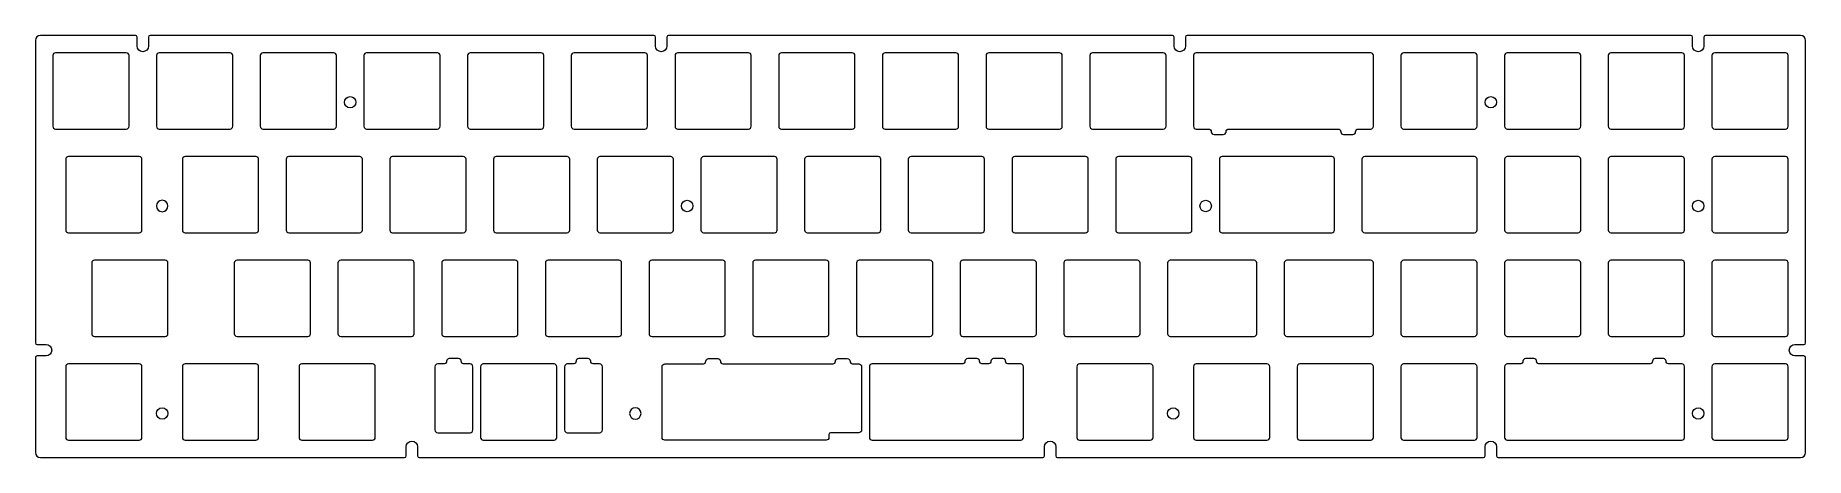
# Model space of a CAD drawing. Header units: millimetres. Extents: x -163 to 163, y 11 to 89.
import ezdxf

# ---------------------------------------------------------------- set-up
doc = ezdxf.new("R2010")
doc.units = ezdxf.units.MM
doc.header["$MEASUREMENT"] = 0
doc.layers.add('Layer 1', color=7, linetype='Continuous')

msp = doc.modelspace()

# ---------------------------------------------------------------- linework, layer by layer
at = {"layer": 'Layer 1', "lineweight": 9}
for points, knots in [([(-161.6501, 11.3746), (-162.1726, 11.3746), (-162.5999, 11.8022), (-162.5999, 12.3246), (-162.5999, 12.3246), (-162.5999, 12.3246), (-162.5999, 29.7497), (-162.5999, 29.7497), (-162.5999, 29.7497), (-162.5999, 29.9153), (-162.4656, 30.0496), (-162.2999, 30.0496), (-162.2999, 30.0496), (-162.2999, 30.0496), (-160.65, 30.0497), (-160.65, 30.0497), (-160.65, 30.0497), (-160.65, 30.0497), (-160.6498, 30.0496), (-160.6498, 30.0496), (-160.6498, 30.0496), (-160.0723, 30.0496), (-159.5999, 30.5221), (-159.5999, 31.0995), (-159.5999, 31.0995), (-159.5999, 31.0995), (-159.5999, 31.0997), (-159.5999, 31.0997), (-159.5999, 31.0997), (-159.5999, 31.6771), (-160.0723, 32.1496), (-160.6498, 32.1497), (-160.6498, 32.1497), (-160.6498, 32.1497), (-160.65, 32.1496), (-160.65, 32.1496), (-160.65, 32.1496), (-161.2333, 32.1496), (-161.7166, 32.1496), (-162.2999, 32.1496), (-162.2999, 32.1496), (-162.4656, 32.1496), (-162.5999, 32.2839), (-162.5999, 32.4497), (-162.5999, 32.4497), (-162.5999, 32.4497), (-162.5999, 87.9744), (-162.5999, 87.9744), (-162.5999, 87.9744), (-162.5999, 88.4968), (-162.1726, 88.9244), (-161.6501, 88.9244), (-161.6501, 88.9244), (-161.6501, 88.9244), (-144.2259, 88.9244), (-144.2259, 88.9244), (-144.2259, 88.9244), (-144.0602, 88.9244), (-143.9259, 88.7901), (-143.9259, 88.6244), (-143.9259, 88.6244), (-143.9259, 88.6244), (-143.9259, 86.9745), (-143.9259, 86.9745), (-143.9259, 86.9745), (-143.9259, 86.9745), (-143.9259, 86.9743), (-143.9259, 86.9743), (-143.9259, 86.9743), (-143.9259, 86.3968), (-143.4535, 85.9244), (-142.8761, 85.9244), (-142.8761, 85.9244), (-142.8761, 85.9244), (-142.8758, 85.9244), (-142.8758, 85.9244), (-142.8758, 85.9244), (-142.2984, 85.9244), (-141.8259, 86.3968), (-141.8259, 86.9743), (-141.8259, 86.9743), (-141.8259, 86.9743), (-141.8259, 86.9745), (-141.8259, 86.9745), (-141.8259, 86.9745), (-141.8259, 87.5911), (-141.8259, 88.0078), (-141.8259, 88.6244), (-141.8259, 88.6244), (-141.8259, 88.7901), (-141.6916, 88.9244), (-141.5259, 88.9244), (-141.5259, 88.9244), (-141.5259, 88.9244), (-48.9756, 88.9244), (-48.9756, 88.9244), (-48.9756, 88.9244), (-48.8099, 88.9244), (-48.6756, 88.7901), (-48.6756, 88.6244), (-48.6756, 88.6244), (-48.6756, 88.0411), (-48.6756, 87.5578), (-48.6756, 86.9745), (-48.6756, 86.9745), (-48.6756, 86.9745), (-48.6756, 86.9743), (-48.6756, 86.9743), (-48.6756, 86.9743), (-48.6756, 86.3968), (-48.2032, 85.9244), (-47.6258, 85.9244), (-47.6258, 85.9244), (-47.6258, 85.9244), (-47.6255, 85.9244), (-47.6255, 85.9244), (-47.6255, 85.9244), (-47.0481, 85.9244), (-46.5756, 86.3968), (-46.5756, 86.9743), (-46.5756, 86.9743), (-46.5756, 86.9743), (-46.5756, 86.9745), (-46.5756, 86.9745), (-46.5756, 86.9745), (-46.5756, 87.5578), (-46.5756, 88.0411), (-46.5756, 88.6244), (-46.5756, 88.6244), (-46.5756, 88.7901), (-46.4413, 88.9244), (-46.2756, 88.9244), (-46.2756, 88.9244), (-46.2756, 88.9244), (46.2747, 88.9244), (46.2747, 88.9244), (46.2747, 88.9244), (46.4404, 88.9244), (46.5747, 88.7901), (46.5747, 88.6244), (46.5747, 88.6244), (46.5747, 88.0411), (46.5747, 87.5578), (46.5747, 86.9745), (46.5747, 86.9745), (46.5747, 86.9745), (46.5747, 86.9743), (46.5747, 86.9743), (46.5747, 86.9743), (46.5747, 86.3968), (47.0471, 85.9244), (47.6245, 85.9244), (47.6245, 85.9244), (47.6245, 85.9244), (47.6248, 85.9244), (47.6248, 85.9244), (47.6248, 85.9244), (48.2022, 85.9244), (48.6747, 86.3968), (48.6747, 86.9743), (48.6747, 86.9743), (48.6747, 86.9743), (48.6747, 86.9745), (48.6747, 86.9745), (48.6747, 86.9745), (48.6747, 86.9745), (48.6747, 88.6244), (48.6747, 88.6244), (48.6747, 88.6244), (48.6747, 88.7901), (48.809, 88.9244), (48.9747, 88.9244), (48.9747, 88.9244), (48.9747, 88.9244), (141.5248, 88.9244), (141.5248, 88.9244), (141.5248, 88.9244), (141.6905, 88.9244), (141.8248, 88.7901), (141.8248, 88.6244), (141.8248, 88.6244), (141.8248, 88.0411), (141.8248, 87.5578), (141.8248, 86.9745), (141.8248, 86.9745), (141.8248, 86.9745), (141.8248, 86.9743), (141.8248, 86.9743), (141.8248, 86.9743), (141.8248, 86.3968), (142.2972, 85.9244), (142.8746, 85.9244), (142.8746, 85.9244), (142.8746, 85.9244), (142.8749, 85.9244), (142.8749, 85.9244), (142.8749, 85.9244), (143.4523, 85.9244), (143.9248, 86.3968), (143.9248, 86.9743), (143.9248, 86.9743), (143.9248, 86.9743), (143.9248, 86.9745), (143.9248, 86.9745), (143.9248, 86.9745), (143.9248, 87.5578), (143.9248, 88.0411), (143.9248, 88.6244), (143.9248, 88.6244), (143.9248, 88.7901), (144.0591, 88.9244), (144.2248, 88.9244), (144.2248, 88.9244), (144.2248, 88.9244), (161.6501, 88.9244), (161.6501, 88.9244), (161.6501, 88.9244), (162.1726, 88.9244), (162.5999, 88.4968), (162.5999, 87.9744), (162.5999, 87.9744), (162.5999, 87.9744), (162.5999, 32.4496), (162.5999, 32.4496), (162.5999, 32.4496), (162.5999, 32.2839), (162.4656, 32.1496), (162.2999, 32.1496), (162.2999, 32.1496), (161.7166, 32.1496), (161.2333, 32.1496), (160.65, 32.1496), (160.65, 32.1496), (160.65, 32.1496), (160.6498, 32.1496), (160.6498, 32.1496), (160.6498, 32.1496), (160.0723, 32.1496), (159.5999, 31.6771), (159.5999, 31.0997), (159.5999, 31.0997), (159.5999, 31.0997), (159.5999, 31.0994), (159.5999, 31.0994), (159.5999, 31.0994), (159.5999, 30.522), (160.0723, 30.0496), (160.6498, 30.0496), (160.6498, 30.0496), (160.6498, 30.0496), (160.65, 30.0496), (160.65, 30.0496), (160.65, 30.0496), (161.2333, 30.0496), (161.7166, 30.0496), (162.2999, 30.0496), (162.2999, 30.0496), (162.4656, 30.0496), (162.5999, 29.9153), (162.5999, 29.7496), (162.5999, 29.7496), (162.5999, 29.7496), (162.5999, 12.3246), (162.5999, 12.3246), (162.5999, 12.3246), (162.5999, 11.8022), (162.1726, 11.3746), (161.6501, 11.3746), (161.6501, 11.3746), (161.6501, 11.3746), (106.1257, 11.3746), (106.1257, 11.3746), (106.1257, 11.3746), (105.96, 11.3746), (105.8257, 11.5089), (105.8257, 11.6746), (105.8257, 11.6746), (105.8257, 12.2579), (105.8257, 12.7654), (105.8257, 13.3487), (105.8257, 13.3487), (105.8257, 13.3487), (105.8257, 13.3489), (105.8257, 13.3489), (105.8257, 13.3489), (105.8257, 13.9264), (105.3533, 14.3988), (104.7759, 14.3988), (104.7759, 14.3988), (104.7759, 14.3988), (104.7756, 14.3988), (104.7756, 14.3988), (104.7756, 14.3988), (104.1982, 14.3988), (103.7257, 13.9264), (103.7257, 13.3489), (103.7257, 13.3489), (103.7257, 13.3489), (103.7257, 13.3487), (103.7257, 13.3487), (103.7257, 13.3487), (103.7257, 12.7654), (103.7257, 12.2579), (103.7257, 11.6746), (103.7257, 11.6746), (103.7257, 11.5089), (103.5914, 11.3746), (103.4257, 11.3746), (103.4257, 11.3746), (103.4257, 11.3746), (25.1622, 11.3746), (25.1622, 11.3746), (25.1622, 11.3746), (24.9965, 11.3746), (24.8622, 11.5089), (24.8622, 11.6746), (24.8622, 11.6746), (24.8622, 12.2662), (24.8622, 12.7579), (24.8622, 13.3495), (24.8622, 13.3495), (24.8622, 13.3495), (24.8622, 13.3497), (24.8622, 13.3497), (24.8622, 13.3497), (24.8622, 13.9272), (24.3898, 14.3996), (23.8124, 14.3996), (23.8124, 14.3996), (23.8124, 14.3996), (23.8121, 14.3996), (23.8121, 14.3996), (23.8121, 14.3996), (23.2347, 14.3996), (22.7622, 13.9272), (22.7622, 13.3497), (22.7622, 13.3497), (22.7622, 13.3497), (22.7622, 13.3495), (22.7622, 13.3495), (22.7622, 13.3495), (22.7622, 12.7579), (22.7622, 12.2662), (22.7622, 11.6746), (22.7622, 11.6746), (22.7622, 11.5089), (22.6279, 11.3746), (22.4622, 11.3746), (22.4622, 11.3746), (22.4622, 11.3746), (-92.0844, 11.3746), (-92.0844, 11.3746), (-92.0844, 11.3746), (-92.2501, 11.3746), (-92.3844, 11.5089), (-92.3844, 11.6746), (-92.3844, 11.6746), (-92.3844, 12.2662), (-92.3844, 12.7579), (-92.3844, 13.3495), (-92.3844, 13.3495), (-92.3844, 13.3495), (-92.3844, 13.3497), (-92.3844, 13.3497), (-92.3844, 13.3497), (-92.3844, 13.9272), (-92.8568, 14.3996), (-93.4342, 14.3996), (-93.4342, 14.3996), (-93.4342, 14.3996), (-93.4345, 14.3996), (-93.4345, 14.3996), (-93.4345, 14.3996), (-94.0119, 14.3996), (-94.4844, 13.9272), (-94.4844, 13.3497), (-94.4844, 13.3497), (-94.4844, 13.3497), (-94.4844, 13.3495), (-94.4844, 13.3495), (-94.4844, 13.3495), (-94.4844, 12.7579), (-94.4844, 12.2662), (-94.4844, 11.6746), (-94.4844, 11.6746), (-94.4844, 11.5089), (-94.6187, 11.3746), (-94.7844, 11.3746), (-94.7844, 11.3746), (-94.7844, 11.3746), (-161.6501, 11.3746), (-161.6501, 11.3746)], [0, 0, 0, 0, 0.01010101, 0.01010101, 0.01010101, 0.01010101, 0.02020202, 0.02020202, 0.02020202, 0.02020202, 0.03030303, 0.03030303, 0.03030303, 0.03030303, 0.04040404, 0.04040404, 0.04040404, 0.04040404, 0.05050505, 0.05050505, 0.05050505, 0.05050505, 0.06060606, 0.06060606, 0.06060606, 0.06060606, 0.07070707, 0.07070707, 0.07070707, 0.07070707, 0.08080808, 0.08080808, 0.08080808, 0.08080808, 0.09090909, 0.09090909, 0.09090909, 0.09090909, 0.1010101, 0.1010101, 0.1010101, 0.1010101, 0.11111111, 0.11111111, 0.11111111, 0.11111111, 0.12121212, 0.12121212, 0.12121212, 0.12121212, 0.13131313, 0.13131313, 0.13131313, 0.13131313, 0.14141414, 0.14141414, 0.14141414, 0.14141414, 0.15151515, 0.15151515, 0.15151515, 0.15151515, 0.16161616, 0.16161616, 0.16161616, 0.16161616, 0.17171717, 0.17171717, 0.17171717, 0.17171717, 0.18181818, 0.18181818, 0.18181818, 0.18181818, 0.19191919, 0.19191919, 0.19191919, 0.19191919, 0.2020202, 0.2020202, 0.2020202, 0.2020202, 0.21212121, 0.21212121, 0.21212121, 0.21212121, 0.22222222, 0.22222222, 0.22222222, 0.22222222, 0.23232323, 0.23232323, 0.23232323, 0.23232323, 0.24242424, 0.24242424, 0.24242424, 0.24242424, 0.25252525, 0.25252525, 0.25252525, 0.25252525, 0.26262626, 0.26262626, 0.26262626, 0.26262626, 0.27272727, 0.27272727, 0.27272727, 0.27272727, 0.28282828, 0.28282828, 0.28282828, 0.28282828, 0.29292929, 0.29292929, 0.29292929, 0.29292929, 0.3030303, 0.3030303, 0.3030303, 0.3030303, 0.31313131, 0.31313131, 0.31313131, 0.31313131, 0.32323232, 0.32323232, 0.32323232, 0.32323232, 0.33333333, 0.33333333, 0.33333333, 0.33333333, 0.34343434, 0.34343434, 0.34343434, 0.34343434, 0.35353535, 0.35353535, 0.35353535, 0.35353535, 0.36363636, 0.36363636, 0.36363636, 0.36363636, 0.37373737, 0.37373737, 0.37373737, 0.37373737, 0.38383838, 0.38383838, 0.38383838, 0.38383838, 0.39393939, 0.39393939, 0.39393939, 0.39393939, 0.4040404, 0.4040404, 0.4040404, 0.4040404, 0.41414141, 0.41414141, 0.41414141, 0.41414141, 0.42424242, 0.42424242, 0.42424242, 0.42424242, 0.43434343, 0.43434343, 0.43434343, 0.43434343, 0.44444444, 0.44444444, 0.44444444, 0.44444444, 0.45454545, 0.45454545, 0.45454545, 0.45454545, 0.46464646, 0.46464646, 0.46464646, 0.46464646, 0.47474747, 0.47474747, 0.47474747, 0.47474747, 0.48484848, 0.48484848, 0.48484848, 0.48484848, 0.49494949, 0.49494949, 0.49494949, 0.49494949, 0.50505051, 0.50505051, 0.50505051, 0.50505051, 0.51515152, 0.51515152, 0.51515152, 0.51515152, 0.52525253, 0.52525253, 0.52525253, 0.52525253, 0.53535354, 0.53535354, 0.53535354, 0.53535354, 0.54545455, 0.54545455, 0.54545455, 0.54545455, 0.55555556, 0.55555556, 0.55555556, 0.55555556, 0.56565657, 0.56565657, 0.56565657, 0.56565657, 0.57575758, 0.57575758, 0.57575758, 0.57575758, 0.58585859, 0.58585859, 0.58585859, 0.58585859, 0.5959596, 0.5959596, 0.5959596, 0.5959596, 0.60606061, 0.60606061, 0.60606061, 0.60606061, 0.61616162, 0.61616162, 0.61616162, 0.61616162, 0.62626263, 0.62626263, 0.62626263, 0.62626263, 0.63636364, 0.63636364, 0.63636364, 0.63636364, 0.64646465, 0.64646465, 0.64646465, 0.64646465, 0.65656566, 0.65656566, 0.65656566, 0.65656566, 0.66666667, 0.66666667, 0.66666667, 0.66666667, 0.67676768, 0.67676768, 0.67676768, 0.67676768, 0.68686869, 0.68686869, 0.68686869, 0.68686869, 0.6969697, 0.6969697, 0.6969697, 0.6969697, 0.70707071, 0.70707071, 0.70707071, 0.70707071, 0.71717172, 0.71717172, 0.71717172, 0.71717172, 0.72727273, 0.72727273, 0.72727273, 0.72727273, 0.73737374, 0.73737374, 0.73737374, 0.73737374, 0.74747475, 0.74747475, 0.74747475, 0.74747475, 0.75757576, 0.75757576, 0.75757576, 0.75757576, 0.76767677, 0.76767677, 0.76767677, 0.76767677, 0.77777778, 0.77777778, 0.77777778, 0.77777778, 0.78787879, 0.78787879, 0.78787879, 0.78787879, 0.7979798, 0.7979798, 0.7979798, 0.7979798, 0.80808081, 0.80808081, 0.80808081, 0.80808081, 0.81818182, 0.81818182, 0.81818182, 0.81818182, 0.82828283, 0.82828283, 0.82828283, 0.82828283, 0.83838384, 0.83838384, 0.83838384, 0.83838384, 0.84848485, 0.84848485, 0.84848485, 0.84848485, 0.85858586, 0.85858586, 0.85858586, 0.85858586, 0.86868687, 0.86868687, 0.86868687, 0.86868687, 0.87878788, 0.87878788, 0.87878788, 0.87878788, 0.88888889, 0.88888889, 0.88888889, 0.88888889, 0.8989899, 0.8989899, 0.8989899, 0.8989899, 0.90909091, 0.90909091, 0.90909091, 0.90909091, 0.91919192, 0.91919192, 0.91919192, 0.91919192, 0.92929293, 0.92929293, 0.92929293, 0.92929293, 0.93939394, 0.93939394, 0.93939394, 0.93939394, 0.94949495, 0.94949495, 0.94949495, 0.94949495, 0.95959596, 0.95959596, 0.95959596, 0.95959596, 0.96969697, 0.96969697, 0.96969697, 0.96969697, 0.97979798, 0.97979798, 0.97979798, 0.97979798, 1, 1, 1, 1]), ([(-158.9, 85.7242), (-158.9, 85.7242), (-145.8998, 85.7242), (-145.8998, 85.7242), (-145.8998, 85.7242), (-145.6248, 85.7242), (-145.3999, 85.4992), (-145.3999, 85.2242), (-145.3999, 85.2242), (-145.3999, 85.2242), (-145.3999, 72.2242), (-145.3999, 72.2242), (-145.3999, 72.2242), (-145.3999, 71.9492), (-145.6248, 71.7242), (-145.8998, 71.7242), (-145.8998, 71.7242), (-145.8998, 71.7242), (-158.9, 71.7242), (-158.9, 71.7242), (-158.9, 71.7242), (-159.175, 71.7242), (-159.3999, 71.9492), (-159.3999, 72.2242), (-159.3999, 72.2242), (-159.3999, 72.2242), (-159.3999, 85.2242), (-159.3999, 85.2242), (-159.3999, 85.2242), (-159.3999, 85.4992), (-159.175, 85.7242), (-158.9, 85.7242)], [0, 0, 0, 0, 0.11111111, 0.11111111, 0.11111111, 0.11111111, 0.22222222, 0.22222222, 0.22222222, 0.22222222, 0.33333333, 0.33333333, 0.33333333, 0.33333333, 0.44444444, 0.44444444, 0.44444444, 0.44444444, 0.55555556, 0.55555556, 0.55555556, 0.55555556, 0.66666667, 0.66666667, 0.66666667, 0.66666667, 0.77777778, 0.77777778, 0.77777778, 0.77777778, 1, 1, 1, 1]), ([(-139.8498, 85.7242), (-139.8498, 85.7242), (-126.8496, 85.7242), (-126.8496, 85.7242), (-126.8496, 85.7242), (-126.5746, 85.7242), (-126.3497, 85.4992), (-126.3497, 85.2242), (-126.3497, 85.2242), (-126.3497, 85.2242), (-126.3497, 72.2242), (-126.3497, 72.2242), (-126.3497, 72.2242), (-126.3497, 71.9492), (-126.5746, 71.7242), (-126.8496, 71.7242), (-126.8496, 71.7242), (-126.8496, 71.7242), (-139.8498, 71.7242), (-139.8498, 71.7242), (-139.8498, 71.7242), (-140.1248, 71.7242), (-140.3497, 71.9492), (-140.3497, 72.2242), (-140.3497, 72.2242), (-140.3497, 72.2242), (-140.3497, 85.2242), (-140.3497, 85.2242), (-140.3497, 85.2242), (-140.3497, 85.4992), (-140.1248, 85.7242), (-139.8498, 85.7242)], [0, 0, 0, 0, 0.11111111, 0.11111111, 0.11111111, 0.11111111, 0.22222222, 0.22222222, 0.22222222, 0.22222222, 0.33333333, 0.33333333, 0.33333333, 0.33333333, 0.44444444, 0.44444444, 0.44444444, 0.44444444, 0.55555556, 0.55555556, 0.55555556, 0.55555556, 0.66666667, 0.66666667, 0.66666667, 0.66666667, 0.77777778, 0.77777778, 0.77777778, 0.77777778, 1, 1, 1, 1]), ([(-120.7998, 85.7242), (-120.7998, 85.7242), (-107.7996, 85.7242), (-107.7996, 85.7242), (-107.7996, 85.7242), (-107.5246, 85.7242), (-107.2997, 85.4992), (-107.2997, 85.2242), (-107.2997, 85.2242), (-107.2997, 85.2242), (-107.2997, 72.2242), (-107.2997, 72.2242), (-107.2997, 72.2242), (-107.2997, 71.9492), (-107.5246, 71.7242), (-107.7996, 71.7242), (-107.7996, 71.7242), (-107.7996, 71.7242), (-120.7998, 71.7242), (-120.7998, 71.7242), (-120.7998, 71.7242), (-121.0748, 71.7242), (-121.2997, 71.9492), (-121.2997, 72.2242), (-121.2997, 72.2242), (-121.2997, 72.2242), (-121.2997, 85.2242), (-121.2997, 85.2242), (-121.2997, 85.2242), (-121.2997, 85.4992), (-121.0748, 85.7242), (-120.7998, 85.7242)], [0, 0, 0, 0, 0.11111111, 0.11111111, 0.11111111, 0.11111111, 0.22222222, 0.22222222, 0.22222222, 0.22222222, 0.33333333, 0.33333333, 0.33333333, 0.33333333, 0.44444444, 0.44444444, 0.44444444, 0.44444444, 0.55555556, 0.55555556, 0.55555556, 0.55555556, 0.66666667, 0.66666667, 0.66666667, 0.66666667, 0.77777778, 0.77777778, 0.77777778, 0.77777778, 1, 1, 1, 1]), ([(-101.75, 85.7242), (-101.75, 85.7242), (-88.7498, 85.7242), (-88.7498, 85.7242), (-88.7498, 85.7242), (-88.4748, 85.7242), (-88.2499, 85.4992), (-88.2499, 85.2242), (-88.2499, 85.2242), (-88.2499, 85.2242), (-88.2499, 72.2242), (-88.2499, 72.2242), (-88.2499, 72.2242), (-88.2499, 71.9492), (-88.4748, 71.7242), (-88.7498, 71.7242), (-88.7498, 71.7242), (-88.7498, 71.7242), (-101.75, 71.7242), (-101.75, 71.7242), (-101.75, 71.7242), (-102.025, 71.7242), (-102.2499, 71.9492), (-102.2499, 72.2242), (-102.2499, 72.2242), (-102.2499, 72.2242), (-102.2499, 85.2242), (-102.2499, 85.2242), (-102.2499, 85.2242), (-102.2499, 85.4992), (-102.025, 85.7242), (-101.75, 85.7242)], [0, 0, 0, 0, 0.11111111, 0.11111111, 0.11111111, 0.11111111, 0.22222222, 0.22222222, 0.22222222, 0.22222222, 0.33333333, 0.33333333, 0.33333333, 0.33333333, 0.44444444, 0.44444444, 0.44444444, 0.44444444, 0.55555556, 0.55555556, 0.55555556, 0.55555556, 0.66666667, 0.66666667, 0.66666667, 0.66666667, 0.77777778, 0.77777778, 0.77777778, 0.77777778, 1, 1, 1, 1]), ([(-82.6998, 85.7242), (-82.6998, 85.7242), (-69.6996, 85.7242), (-69.6996, 85.7242), (-69.6996, 85.7242), (-69.4246, 85.7242), (-69.1997, 85.4992), (-69.1997, 85.2242), (-69.1997, 85.2242), (-69.1997, 85.2242), (-69.1997, 72.2242), (-69.1997, 72.2242), (-69.1997, 72.2242), (-69.1997, 71.9492), (-69.4246, 71.7242), (-69.6996, 71.7242), (-69.6996, 71.7242), (-69.6996, 71.7242), (-82.6998, 71.7242), (-82.6998, 71.7242), (-82.6998, 71.7242), (-82.9748, 71.7242), (-83.1997, 71.9492), (-83.1997, 72.2242), (-83.1997, 72.2242), (-83.1997, 72.2242), (-83.1997, 85.2242), (-83.1997, 85.2242), (-83.1997, 85.2242), (-83.1997, 85.4992), (-82.9748, 85.7242), (-82.6998, 85.7242)], [0, 0, 0, 0, 0.11111111, 0.11111111, 0.11111111, 0.11111111, 0.22222222, 0.22222222, 0.22222222, 0.22222222, 0.33333333, 0.33333333, 0.33333333, 0.33333333, 0.44444444, 0.44444444, 0.44444444, 0.44444444, 0.55555556, 0.55555556, 0.55555556, 0.55555556, 0.66666667, 0.66666667, 0.66666667, 0.66666667, 0.77777778, 0.77777778, 0.77777778, 0.77777778, 1, 1, 1, 1]), ([(-63.6498, 85.7242), (-63.6498, 85.7242), (-50.6496, 85.7242), (-50.6496, 85.7242), (-50.6496, 85.7242), (-50.3746, 85.7242), (-50.1497, 85.4992), (-50.1497, 85.2242), (-50.1497, 85.2242), (-50.1497, 85.2242), (-50.1497, 72.2242), (-50.1497, 72.2242), (-50.1497, 72.2242), (-50.1497, 71.9492), (-50.3746, 71.7242), (-50.6496, 71.7242), (-50.6496, 71.7242), (-50.6496, 71.7242), (-63.6498, 71.7242), (-63.6498, 71.7242), (-63.6498, 71.7242), (-63.9248, 71.7242), (-64.1497, 71.9492), (-64.1497, 72.2242), (-64.1497, 72.2242), (-64.1497, 72.2242), (-64.1497, 85.2242), (-64.1497, 85.2242), (-64.1497, 85.2242), (-64.1497, 85.4992), (-63.9248, 85.7242), (-63.6498, 85.7242)], [0, 0, 0, 0, 0.11111111, 0.11111111, 0.11111111, 0.11111111, 0.22222222, 0.22222222, 0.22222222, 0.22222222, 0.33333333, 0.33333333, 0.33333333, 0.33333333, 0.44444444, 0.44444444, 0.44444444, 0.44444444, 0.55555556, 0.55555556, 0.55555556, 0.55555556, 0.66666667, 0.66666667, 0.66666667, 0.66666667, 0.77777778, 0.77777778, 0.77777778, 0.77777778, 1, 1, 1, 1]), ([(-44.5996, 85.7242), (-44.5996, 85.7242), (-31.5994, 85.7242), (-31.5994, 85.7242), (-31.5994, 85.7242), (-31.3244, 85.7242), (-31.0995, 85.4992), (-31.0995, 85.2242), (-31.0995, 85.2242), (-31.0995, 85.2242), (-31.0995, 72.2242), (-31.0995, 72.2242), (-31.0995, 72.2242), (-31.0995, 71.9492), (-31.3244, 71.7242), (-31.5994, 71.7242), (-31.5994, 71.7242), (-31.5994, 71.7242), (-44.5996, 71.7242), (-44.5996, 71.7242), (-44.5996, 71.7242), (-44.8746, 71.7242), (-45.0995, 71.9492), (-45.0995, 72.2242), (-45.0995, 72.2242), (-45.0995, 72.2242), (-45.0995, 85.2242), (-45.0995, 85.2242), (-45.0995, 85.2242), (-45.0995, 85.4992), (-44.8746, 85.7242), (-44.5996, 85.7242)], [0, 0, 0, 0, 0.11111111, 0.11111111, 0.11111111, 0.11111111, 0.22222222, 0.22222222, 0.22222222, 0.22222222, 0.33333333, 0.33333333, 0.33333333, 0.33333333, 0.44444444, 0.44444444, 0.44444444, 0.44444444, 0.55555556, 0.55555556, 0.55555556, 0.55555556, 0.66666667, 0.66666667, 0.66666667, 0.66666667, 0.77777778, 0.77777778, 0.77777778, 0.77777778, 1, 1, 1, 1]), ([(-25.5496, 85.7242), (-25.5496, 85.7242), (-12.5494, 85.7242), (-12.5494, 85.7242), (-12.5494, 85.7242), (-12.2744, 85.7242), (-12.0495, 85.4992), (-12.0495, 85.2242), (-12.0495, 85.2242), (-12.0495, 85.2242), (-12.0495, 72.2242), (-12.0495, 72.2242), (-12.0495, 72.2242), (-12.0495, 71.9492), (-12.2744, 71.7242), (-12.5494, 71.7242), (-12.5494, 71.7242), (-12.5494, 71.7242), (-25.5496, 71.7242), (-25.5496, 71.7242), (-25.5496, 71.7242), (-25.8246, 71.7242), (-26.0495, 71.9492), (-26.0495, 72.2242), (-26.0495, 72.2242), (-26.0495, 72.2242), (-26.0495, 85.2242), (-26.0495, 85.2242), (-26.0495, 85.2242), (-26.0495, 85.4992), (-25.8246, 85.7242), (-25.5496, 85.7242)], [0, 0, 0, 0, 0.11111111, 0.11111111, 0.11111111, 0.11111111, 0.22222222, 0.22222222, 0.22222222, 0.22222222, 0.33333333, 0.33333333, 0.33333333, 0.33333333, 0.44444444, 0.44444444, 0.44444444, 0.44444444, 0.55555556, 0.55555556, 0.55555556, 0.55555556, 0.66666667, 0.66666667, 0.66666667, 0.66666667, 0.77777778, 0.77777778, 0.77777778, 0.77777778, 1, 1, 1, 1]), ([(-6.4998, 85.7242), (-6.4998, 85.7242), (6.5004, 85.7242), (6.5004, 85.7242), (6.5004, 85.7242), (6.7754, 85.7242), (7.0003, 85.4992), (7.0003, 85.2242), (7.0003, 85.2242), (7.0003, 85.2242), (7.0003, 72.2242), (7.0003, 72.2242), (7.0003, 72.2242), (7.0003, 71.9492), (6.7754, 71.7242), (6.5004, 71.7242), (6.5004, 71.7242), (6.5004, 71.7242), (-6.4998, 71.7242), (-6.4998, 71.7242), (-6.4998, 71.7242), (-6.7748, 71.7242), (-6.9997, 71.9492), (-6.9997, 72.2242), (-6.9997, 72.2242), (-6.9997, 72.2242), (-6.9997, 85.2242), (-6.9997, 85.2242), (-6.9997, 85.2242), (-6.9997, 85.4992), (-6.7748, 85.7242), (-6.4998, 85.7242)], [0, 0, 0, 0, 0.11111111, 0.11111111, 0.11111111, 0.11111111, 0.22222222, 0.22222222, 0.22222222, 0.22222222, 0.33333333, 0.33333333, 0.33333333, 0.33333333, 0.44444444, 0.44444444, 0.44444444, 0.44444444, 0.55555556, 0.55555556, 0.55555556, 0.55555556, 0.66666667, 0.66666667, 0.66666667, 0.66666667, 0.77777778, 0.77777778, 0.77777778, 0.77777778, 1, 1, 1, 1]), ([(12.5504, 85.7242), (12.5504, 85.7242), (25.5506, 85.7242), (25.5506, 85.7242), (25.5506, 85.7242), (25.8256, 85.7242), (26.0505, 85.4992), (26.0505, 85.2242), (26.0505, 85.2242), (26.0505, 85.2242), (26.0505, 72.2242), (26.0505, 72.2242), (26.0505, 72.2242), (26.0505, 71.9492), (25.8256, 71.7242), (25.5506, 71.7242), (25.5506, 71.7242), (25.5506, 71.7242), (12.5504, 71.7242), (12.5504, 71.7242), (12.5504, 71.7242), (12.2754, 71.7242), (12.0505, 71.9492), (12.0505, 72.2242), (12.0505, 72.2242), (12.0505, 72.2242), (12.0505, 85.2242), (12.0505, 85.2242), (12.0505, 85.2242), (12.0505, 85.4992), (12.2754, 85.7242), (12.5504, 85.7242)], [0, 0, 0, 0, 0.11111111, 0.11111111, 0.11111111, 0.11111111, 0.22222222, 0.22222222, 0.22222222, 0.22222222, 0.33333333, 0.33333333, 0.33333333, 0.33333333, 0.44444444, 0.44444444, 0.44444444, 0.44444444, 0.55555556, 0.55555556, 0.55555556, 0.55555556, 0.66666667, 0.66666667, 0.66666667, 0.66666667, 0.77777778, 0.77777778, 0.77777778, 0.77777778, 1, 1, 1, 1]), ([(31.6005, 85.7242), (31.6005, 85.7242), (44.6007, 85.7242), (44.6007, 85.7242), (44.6007, 85.7242), (44.8757, 85.7242), (45.1006, 85.4992), (45.1006, 85.2242), (45.1006, 85.2242), (45.1006, 85.2242), (45.1006, 72.2242), (45.1006, 72.2242), (45.1006, 72.2242), (45.1006, 71.9492), (44.8757, 71.7242), (44.6007, 71.7242), (44.6007, 71.7242), (44.6007, 71.7242), (31.6005, 71.7242), (31.6005, 71.7242), (31.6005, 71.7242), (31.3255, 71.7242), (31.1006, 71.9492), (31.1006, 72.2242), (31.1006, 72.2242), (31.1006, 72.2242), (31.1006, 85.2242), (31.1006, 85.2242), (31.1006, 85.2242), (31.1006, 85.4992), (31.3255, 85.7242), (31.6005, 85.7242)], [0, 0, 0, 0, 0.11111111, 0.11111111, 0.11111111, 0.11111111, 0.22222222, 0.22222222, 0.22222222, 0.22222222, 0.33333333, 0.33333333, 0.33333333, 0.33333333, 0.44444444, 0.44444444, 0.44444444, 0.44444444, 0.55555556, 0.55555556, 0.55555556, 0.55555556, 0.66666667, 0.66666667, 0.66666667, 0.66666667, 0.77777778, 0.77777778, 0.77777778, 0.77777778, 1, 1, 1, 1]), ([(50.6507, 85.7242), (50.6507, 85.7242), (82.7009, 85.7242), (82.7009, 85.7242), (82.7009, 85.7242), (82.9759, 85.7242), (83.2008, 85.4991), (83.2008, 85.2242), (83.2008, 85.2242), (83.2008, 85.2242), (83.2008, 72.2242), (83.2008, 72.2242), (83.2008, 72.2242), (83.2008, 71.9493), (82.9758, 71.7242), (82.7009, 71.7242), (82.7009, 71.7242), (82.7009, 71.7242), (80.4237, 71.7242), (80.4237, 71.7242), (80.4237, 71.7242), (80.1487, 71.7242), (79.9237, 71.4991), (79.9237, 71.2243), (79.9237, 71.2243), (79.9237, 70.9496), (79.6972, 70.7243), (79.4237, 70.7243), (79.4237, 70.7243), (79.4237, 70.7243), (77.7237, 70.7243), (77.7237, 70.7243), (77.7237, 70.7243), (77.4502, 70.7243), (77.2237, 70.9503), (77.2237, 71.2243), (77.2237, 71.2243), (77.2237, 71.4991), (76.9987, 71.7242), (76.7237, 71.7242), (76.7237, 71.7242), (76.7237, 71.7242), (56.6239, 71.7242), (56.6239, 71.7242), (56.6239, 71.7242), (56.3489, 71.7242), (56.1239, 71.4991), (56.1239, 71.2243), (56.1239, 71.2243), (56.1239, 70.9496), (55.8972, 70.7243), (55.6239, 70.7243), (55.6239, 70.7243), (55.6239, 70.7243), (53.9239, 70.7243), (53.9239, 70.7243), (53.9239, 70.7243), (53.6506, 70.7243), (53.4239, 70.9503), (53.4239, 71.2243), (53.4239, 71.2243), (53.4239, 71.4991), (53.1989, 71.7242), (52.9239, 71.7242), (52.9239, 71.7242), (52.9239, 71.7242), (50.6507, 71.7242), (50.6507, 71.7242), (50.6507, 71.7242), (50.3758, 71.7242), (50.1508, 71.9492), (50.1508, 72.2242), (50.1508, 72.2242), (50.1508, 72.2242), (50.1508, 85.2242), (50.1508, 85.2242), (50.1508, 85.2242), (50.1508, 85.4992), (50.3757, 85.7242), (50.6507, 85.7242)], [0, 0, 0, 0, 0.04761905, 0.04761905, 0.04761905, 0.04761905, 0.0952381, 0.0952381, 0.0952381, 0.0952381, 0.14285714, 0.14285714, 0.14285714, 0.14285714, 0.19047619, 0.19047619, 0.19047619, 0.19047619, 0.23809524, 0.23809524, 0.23809524, 0.23809524, 0.28571429, 0.28571429, 0.28571429, 0.28571429, 0.33333333, 0.33333333, 0.33333333, 0.33333333, 0.38095238, 0.38095238, 0.38095238, 0.38095238, 0.42857143, 0.42857143, 0.42857143, 0.42857143, 0.47619048, 0.47619048, 0.47619048, 0.47619048, 0.52380952, 0.52380952, 0.52380952, 0.52380952, 0.57142857, 0.57142857, 0.57142857, 0.57142857, 0.61904762, 0.61904762, 0.61904762, 0.61904762, 0.66666667, 0.66666667, 0.66666667, 0.66666667, 0.71428571, 0.71428571, 0.71428571, 0.71428571, 0.76190476, 0.76190476, 0.76190476, 0.76190476, 0.80952381, 0.80952381, 0.80952381, 0.80952381, 0.85714286, 0.85714286, 0.85714286, 0.85714286, 0.9047619, 0.9047619, 0.9047619, 0.9047619, 1, 1, 1, 1]), ([(88.7505, 85.7242), (88.7505, 85.7242), (101.7507, 85.7242), (101.7507, 85.7242), (101.7507, 85.7242), (102.0257, 85.7242), (102.2506, 85.4992), (102.2506, 85.2242), (102.2506, 85.2242), (102.2506, 85.2242), (102.2506, 72.2242), (102.2506, 72.2242), (102.2506, 72.2242), (102.2506, 71.9492), (102.0257, 71.7242), (101.7507, 71.7242), (101.7507, 71.7242), (101.7507, 71.7242), (88.7505, 71.7242), (88.7505, 71.7242), (88.7505, 71.7242), (88.4755, 71.7242), (88.2506, 71.9492), (88.2506, 72.2242), (88.2506, 72.2242), (88.2506, 72.2242), (88.2506, 85.2242), (88.2506, 85.2242), (88.2506, 85.2242), (88.2506, 85.4992), (88.4755, 85.7242), (88.7505, 85.7242)], [0, 0, 0, 0, 0.11111111, 0.11111111, 0.11111111, 0.11111111, 0.22222222, 0.22222222, 0.22222222, 0.22222222, 0.33333333, 0.33333333, 0.33333333, 0.33333333, 0.44444444, 0.44444444, 0.44444444, 0.44444444, 0.55555556, 0.55555556, 0.55555556, 0.55555556, 0.66666667, 0.66666667, 0.66666667, 0.66666667, 0.77777778, 0.77777778, 0.77777778, 0.77777778, 1, 1, 1, 1]), ([(107.8007, 85.7242), (107.8007, 85.7242), (120.8009, 85.7242), (120.8009, 85.7242), (120.8009, 85.7242), (121.0759, 85.7242), (121.3008, 85.4992), (121.3008, 85.2242), (121.3008, 85.2242), (121.3008, 85.2242), (121.3008, 72.2242), (121.3008, 72.2242), (121.3008, 72.2242), (121.3008, 71.9492), (121.0759, 71.7242), (120.8009, 71.7242), (120.8009, 71.7242), (120.8009, 71.7242), (107.8007, 71.7242), (107.8007, 71.7242), (107.8007, 71.7242), (107.5257, 71.7242), (107.3008, 71.9492), (107.3008, 72.2242), (107.3008, 72.2242), (107.3008, 72.2242), (107.3008, 85.2242), (107.3008, 85.2242), (107.3008, 85.2242), (107.3008, 85.4992), (107.5257, 85.7242), (107.8007, 85.7242)], [0, 0, 0, 0, 0.11111111, 0.11111111, 0.11111111, 0.11111111, 0.22222222, 0.22222222, 0.22222222, 0.22222222, 0.33333333, 0.33333333, 0.33333333, 0.33333333, 0.44444444, 0.44444444, 0.44444444, 0.44444444, 0.55555556, 0.55555556, 0.55555556, 0.55555556, 0.66666667, 0.66666667, 0.66666667, 0.66666667, 0.77777778, 0.77777778, 0.77777778, 0.77777778, 1, 1, 1, 1]), ([(126.8506, 85.7242), (126.8506, 85.7242), (139.8508, 85.7242), (139.8508, 85.7242), (139.8508, 85.7242), (140.1258, 85.7242), (140.3507, 85.4992), (140.3507, 85.2242), (140.3507, 85.2242), (140.3507, 85.2242), (140.3507, 72.2242), (140.3507, 72.2242), (140.3507, 72.2242), (140.3507, 71.9492), (140.1258, 71.7242), (139.8508, 71.7242), (139.8508, 71.7242), (139.8508, 71.7242), (126.8506, 71.7242), (126.8506, 71.7242), (126.8506, 71.7242), (126.5756, 71.7242), (126.3507, 71.9492), (126.3507, 72.2242), (126.3507, 72.2242), (126.3507, 72.2242), (126.3507, 85.2242), (126.3507, 85.2242), (126.3507, 85.2242), (126.3507, 85.4992), (126.5756, 85.7242), (126.8506, 85.7242)], [0, 0, 0, 0, 0.11111111, 0.11111111, 0.11111111, 0.11111111, 0.22222222, 0.22222222, 0.22222222, 0.22222222, 0.33333333, 0.33333333, 0.33333333, 0.33333333, 0.44444444, 0.44444444, 0.44444444, 0.44444444, 0.55555556, 0.55555556, 0.55555556, 0.55555556, 0.66666667, 0.66666667, 0.66666667, 0.66666667, 0.77777778, 0.77777778, 0.77777778, 0.77777778, 1, 1, 1, 1]), ([(145.9008, 85.7242), (145.9008, 85.7242), (158.901, 85.7242), (158.901, 85.7242), (158.901, 85.7242), (159.176, 85.7242), (159.4009, 85.4992), (159.4009, 85.2242), (159.4009, 85.2242), (159.4009, 85.2242), (159.4009, 72.2242), (159.4009, 72.2242), (159.4009, 72.2242), (159.4009, 71.9492), (159.176, 71.7242), (158.901, 71.7242), (158.901, 71.7242), (158.901, 71.7242), (145.9008, 71.7242), (145.9008, 71.7242), (145.9008, 71.7242), (145.6258, 71.7242), (145.4009, 71.9492), (145.4009, 72.2242), (145.4009, 72.2242), (145.4009, 72.2242), (145.4009, 85.2242), (145.4009, 85.2242), (145.4009, 85.2242), (145.4009, 85.4992), (145.6258, 85.7242), (145.9008, 85.7242)], [0, 0, 0, 0, 0.11111111, 0.11111111, 0.11111111, 0.11111111, 0.22222222, 0.22222222, 0.22222222, 0.22222222, 0.33333333, 0.33333333, 0.33333333, 0.33333333, 0.44444444, 0.44444444, 0.44444444, 0.44444444, 0.55555556, 0.55555556, 0.55555556, 0.55555556, 0.66666667, 0.66666667, 0.66666667, 0.66666667, 0.77777778, 0.77777778, 0.77777778, 0.77777778, 1, 1, 1, 1]), ([(-104.7746, 77.6908), (-105.3545, 77.6908), (-105.8246, 77.2207), (-105.8246, 76.6408), (-105.8246, 76.6408), (-105.8246, 76.0609), (-105.3545, 75.5908), (-104.7746, 75.5908), (-104.7746, 75.5908), (-104.1947, 75.5908), (-103.7246, 76.0609), (-103.7246, 76.6408), (-103.7246, 76.6408), (-103.7246, 77.2207), (-104.1947, 77.6908), (-104.7746, 77.6908)], [0, 0, 0, 0, 0.2, 0.2, 0.2, 0.2, 0.4, 0.4, 0.4, 0.4, 0.6, 0.6, 0.6, 0.6, 1, 1, 1, 1]), ([(104.776, 77.6908), (104.1961, 77.6908), (103.726, 77.2207), (103.726, 76.6408), (103.726, 76.6408), (103.726, 76.0609), (104.1961, 75.5908), (104.776, 75.5908), (104.776, 75.5908), (105.3559, 75.5908), (105.826, 76.0609), (105.826, 76.6408), (105.826, 76.6408), (105.826, 77.2207), (105.3559, 77.6908), (104.776, 77.6908)], [0, 0, 0, 0, 0.2, 0.2, 0.2, 0.2, 0.4, 0.4, 0.4, 0.4, 0.6, 0.6, 0.6, 0.6, 1, 1, 1, 1]), ([(-156.519, 66.6747), (-156.519, 66.6747), (-143.5188, 66.6747), (-143.5188, 66.6747), (-143.5188, 66.6747), (-143.2438, 66.6747), (-143.0189, 66.4497), (-143.0189, 66.1747), (-143.0189, 66.1747), (-143.0189, 66.1747), (-143.0189, 53.1747), (-143.0189, 53.1747), (-143.0189, 53.1747), (-143.0189, 52.8997), (-143.2438, 52.6747), (-143.5188, 52.6747), (-143.5188, 52.6747), (-143.5188, 52.6747), (-156.519, 52.6747), (-156.519, 52.6747), (-156.519, 52.6747), (-156.794, 52.6747), (-157.0189, 52.8997), (-157.0189, 53.1747), (-157.0189, 53.1747), (-157.0189, 53.1747), (-157.0189, 66.1747), (-157.0189, 66.1747), (-157.0189, 66.1747), (-157.0189, 66.4497), (-156.794, 66.6747), (-156.519, 66.6747)], [0, 0, 0, 0, 0.11111111, 0.11111111, 0.11111111, 0.11111111, 0.22222222, 0.22222222, 0.22222222, 0.22222222, 0.33333333, 0.33333333, 0.33333333, 0.33333333, 0.44444444, 0.44444444, 0.44444444, 0.44444444, 0.55555556, 0.55555556, 0.55555556, 0.55555556, 0.66666667, 0.66666667, 0.66666667, 0.66666667, 0.77777778, 0.77777778, 0.77777778, 0.77777778, 1, 1, 1, 1]), ([(-135.0877, 66.6747), (-135.0877, 66.6747), (-122.0875, 66.6747), (-122.0875, 66.6747), (-122.0875, 66.6747), (-121.8125, 66.6747), (-121.5876, 66.4497), (-121.5876, 66.1747), (-121.5876, 66.1747), (-121.5876, 66.1747), (-121.5876, 53.1747), (-121.5876, 53.1747), (-121.5876, 53.1747), (-121.5876, 52.8997), (-121.8125, 52.6747), (-122.0875, 52.6747), (-122.0875, 52.6747), (-122.0875, 52.6747), (-135.0877, 52.6747), (-135.0877, 52.6747), (-135.0877, 52.6747), (-135.3627, 52.6747), (-135.5876, 52.8997), (-135.5876, 53.1747), (-135.5876, 53.1747), (-135.5876, 53.1747), (-135.5876, 66.1747), (-135.5876, 66.1747), (-135.5876, 66.1747), (-135.5876, 66.4497), (-135.3627, 66.6747), (-135.0877, 66.6747)], [0, 0, 0, 0, 0.11111111, 0.11111111, 0.11111111, 0.11111111, 0.22222222, 0.22222222, 0.22222222, 0.22222222, 0.33333333, 0.33333333, 0.33333333, 0.33333333, 0.44444444, 0.44444444, 0.44444444, 0.44444444, 0.55555556, 0.55555556, 0.55555556, 0.55555556, 0.66666667, 0.66666667, 0.66666667, 0.66666667, 0.77777778, 0.77777778, 0.77777778, 0.77777778, 1, 1, 1, 1]), ([(-116.0377, 66.6747), (-116.0377, 66.6747), (-103.0375, 66.6747), (-103.0375, 66.6747), (-103.0375, 66.6747), (-102.7625, 66.6747), (-102.5376, 66.4497), (-102.5376, 66.1747), (-102.5376, 66.1747), (-102.5376, 66.1747), (-102.5376, 53.1747), (-102.5376, 53.1747), (-102.5376, 53.1747), (-102.5376, 52.8997), (-102.7625, 52.6747), (-103.0375, 52.6747), (-103.0375, 52.6747), (-103.0375, 52.6747), (-116.0377, 52.6747), (-116.0377, 52.6747), (-116.0377, 52.6747), (-116.3127, 52.6747), (-116.5376, 52.8997), (-116.5376, 53.1747), (-116.5376, 53.1747), (-116.5376, 53.1747), (-116.5376, 66.1747), (-116.5376, 66.1747), (-116.5376, 66.1747), (-116.5376, 66.4497), (-116.3127, 66.6747), (-116.0377, 66.6747)], [0, 0, 0, 0, 0.11111111, 0.11111111, 0.11111111, 0.11111111, 0.22222222, 0.22222222, 0.22222222, 0.22222222, 0.33333333, 0.33333333, 0.33333333, 0.33333333, 0.44444444, 0.44444444, 0.44444444, 0.44444444, 0.55555556, 0.55555556, 0.55555556, 0.55555556, 0.66666667, 0.66666667, 0.66666667, 0.66666667, 0.77777778, 0.77777778, 0.77777778, 0.77777778, 1, 1, 1, 1]), ([(-96.9879, 66.6747), (-96.9879, 66.6747), (-83.9877, 66.6747), (-83.9877, 66.6747), (-83.9877, 66.6747), (-83.7127, 66.6747), (-83.4878, 66.4497), (-83.4878, 66.1747), (-83.4878, 66.1747), (-83.4878, 66.1747), (-83.4878, 53.1747), (-83.4878, 53.1747), (-83.4878, 53.1747), (-83.4878, 52.8997), (-83.7127, 52.6747), (-83.9877, 52.6747), (-83.9877, 52.6747), (-83.9877, 52.6747), (-96.9879, 52.6747), (-96.9879, 52.6747), (-96.9879, 52.6747), (-97.2629, 52.6747), (-97.4878, 52.8997), (-97.4878, 53.1747), (-97.4878, 53.1747), (-97.4878, 53.1747), (-97.4878, 66.1747), (-97.4878, 66.1747), (-97.4878, 66.1747), (-97.4878, 66.4497), (-97.2629, 66.6747), (-96.9879, 66.6747)], [0, 0, 0, 0, 0.11111111, 0.11111111, 0.11111111, 0.11111111, 0.22222222, 0.22222222, 0.22222222, 0.22222222, 0.33333333, 0.33333333, 0.33333333, 0.33333333, 0.44444444, 0.44444444, 0.44444444, 0.44444444, 0.55555556, 0.55555556, 0.55555556, 0.55555556, 0.66666667, 0.66666667, 0.66666667, 0.66666667, 0.77777778, 0.77777778, 0.77777778, 0.77777778, 1, 1, 1, 1]), ([(-77.9377, 66.6747), (-77.9377, 66.6747), (-64.9375, 66.6747), (-64.9375, 66.6747), (-64.9375, 66.6747), (-64.6625, 66.6747), (-64.4376, 66.4497), (-64.4376, 66.1747), (-64.4376, 66.1747), (-64.4376, 66.1747), (-64.4376, 53.1747), (-64.4376, 53.1747), (-64.4376, 53.1747), (-64.4376, 52.8997), (-64.6625, 52.6747), (-64.9375, 52.6747), (-64.9375, 52.6747), (-64.9375, 52.6747), (-77.9377, 52.6747), (-77.9377, 52.6747), (-77.9377, 52.6747), (-78.2127, 52.6747), (-78.4376, 52.8997), (-78.4376, 53.1747), (-78.4376, 53.1747), (-78.4376, 53.1747), (-78.4376, 66.1747), (-78.4376, 66.1747), (-78.4376, 66.1747), (-78.4376, 66.4497), (-78.2127, 66.6747), (-77.9377, 66.6747)], [0, 0, 0, 0, 0.11111111, 0.11111111, 0.11111111, 0.11111111, 0.22222222, 0.22222222, 0.22222222, 0.22222222, 0.33333333, 0.33333333, 0.33333333, 0.33333333, 0.44444444, 0.44444444, 0.44444444, 0.44444444, 0.55555556, 0.55555556, 0.55555556, 0.55555556, 0.66666667, 0.66666667, 0.66666667, 0.66666667, 0.77777778, 0.77777778, 0.77777778, 0.77777778, 1, 1, 1, 1]), ([(-58.8877, 66.6747), (-58.8877, 66.6747), (-45.8875, 66.6747), (-45.8875, 66.6747), (-45.8875, 66.6747), (-45.6125, 66.6747), (-45.3876, 66.4497), (-45.3876, 66.1747), (-45.3876, 66.1747), (-45.3876, 66.1747), (-45.3876, 53.1747), (-45.3876, 53.1747), (-45.3876, 53.1747), (-45.3876, 52.8997), (-45.6125, 52.6747), (-45.8875, 52.6747), (-45.8875, 52.6747), (-45.8875, 52.6747), (-58.8877, 52.6747), (-58.8877, 52.6747), (-58.8877, 52.6747), (-59.1627, 52.6747), (-59.3876, 52.8997), (-59.3876, 53.1747), (-59.3876, 53.1747), (-59.3876, 53.1747), (-59.3876, 66.1747), (-59.3876, 66.1747), (-59.3876, 66.1747), (-59.3876, 66.4497), (-59.1627, 66.6747), (-58.8877, 66.6747)], [0, 0, 0, 0, 0.11111111, 0.11111111, 0.11111111, 0.11111111, 0.22222222, 0.22222222, 0.22222222, 0.22222222, 0.33333333, 0.33333333, 0.33333333, 0.33333333, 0.44444444, 0.44444444, 0.44444444, 0.44444444, 0.55555556, 0.55555556, 0.55555556, 0.55555556, 0.66666667, 0.66666667, 0.66666667, 0.66666667, 0.77777778, 0.77777778, 0.77777778, 0.77777778, 1, 1, 1, 1]), ([(-39.8375, 66.6747), (-39.8375, 66.6747), (-26.8373, 66.6747), (-26.8373, 66.6747), (-26.8373, 66.6747), (-26.5623, 66.6747), (-26.3374, 66.4497), (-26.3374, 66.1747), (-26.3374, 66.1747), (-26.3374, 66.1747), (-26.3374, 53.1747), (-26.3374, 53.1747), (-26.3374, 53.1747), (-26.3374, 52.8997), (-26.5623, 52.6747), (-26.8373, 52.6747), (-26.8373, 52.6747), (-26.8373, 52.6747), (-39.8375, 52.6747), (-39.8375, 52.6747), (-39.8375, 52.6747), (-40.1125, 52.6747), (-40.3374, 52.8997), (-40.3374, 53.1747), (-40.3374, 53.1747), (-40.3374, 53.1747), (-40.3374, 66.1747), (-40.3374, 66.1747), (-40.3374, 66.1747), (-40.3374, 66.4497), (-40.1125, 66.6747), (-39.8375, 66.6747)], [0, 0, 0, 0, 0.11111111, 0.11111111, 0.11111111, 0.11111111, 0.22222222, 0.22222222, 0.22222222, 0.22222222, 0.33333333, 0.33333333, 0.33333333, 0.33333333, 0.44444444, 0.44444444, 0.44444444, 0.44444444, 0.55555556, 0.55555556, 0.55555556, 0.55555556, 0.66666667, 0.66666667, 0.66666667, 0.66666667, 0.77777778, 0.77777778, 0.77777778, 0.77777778, 1, 1, 1, 1]), ([(-20.7875, 66.6747), (-20.7875, 66.6747), (-7.7873, 66.6747), (-7.7873, 66.6747), (-7.7873, 66.6747), (-7.5123, 66.6747), (-7.2874, 66.4497), (-7.2874, 66.1747), (-7.2874, 66.1747), (-7.2874, 66.1747), (-7.2874, 53.1747), (-7.2874, 53.1747), (-7.2874, 53.1747), (-7.2874, 52.8997), (-7.5123, 52.6747), (-7.7873, 52.6747), (-7.7873, 52.6747), (-7.7873, 52.6747), (-20.7875, 52.6747), (-20.7875, 52.6747), (-20.7875, 52.6747), (-21.0625, 52.6747), (-21.2874, 52.8997), (-21.2874, 53.1747), (-21.2874, 53.1747), (-21.2874, 53.1747), (-21.2874, 66.1747), (-21.2874, 66.1747), (-21.2874, 66.1747), (-21.2874, 66.4497), (-21.0625, 66.6747), (-20.7875, 66.6747)], [0, 0, 0, 0, 0.11111111, 0.11111111, 0.11111111, 0.11111111, 0.22222222, 0.22222222, 0.22222222, 0.22222222, 0.33333333, 0.33333333, 0.33333333, 0.33333333, 0.44444444, 0.44444444, 0.44444444, 0.44444444, 0.55555556, 0.55555556, 0.55555556, 0.55555556, 0.66666667, 0.66666667, 0.66666667, 0.66666667, 0.77777778, 0.77777778, 0.77777778, 0.77777778, 1, 1, 1, 1]), ([(-1.7377, 66.6747), (-1.7377, 66.6747), (11.2625, 66.6747), (11.2625, 66.6747), (11.2625, 66.6747), (11.5375, 66.6747), (11.7624, 66.4497), (11.7624, 66.1747), (11.7624, 66.1747), (11.7624, 66.1747), (11.7624, 53.1747), (11.7624, 53.1747), (11.7624, 53.1747), (11.7624, 52.8997), (11.5375, 52.6747), (11.2625, 52.6747), (11.2625, 52.6747), (11.2625, 52.6747), (-1.7377, 52.6747), (-1.7377, 52.6747), (-1.7377, 52.6747), (-2.0127, 52.6747), (-2.2376, 52.8997), (-2.2376, 53.1747), (-2.2376, 53.1747), (-2.2376, 53.1747), (-2.2376, 66.1747), (-2.2376, 66.1747), (-2.2376, 66.1747), (-2.2376, 66.4497), (-2.0127, 66.6747), (-1.7377, 66.6747)], [0, 0, 0, 0, 0.11111111, 0.11111111, 0.11111111, 0.11111111, 0.22222222, 0.22222222, 0.22222222, 0.22222222, 0.33333333, 0.33333333, 0.33333333, 0.33333333, 0.44444444, 0.44444444, 0.44444444, 0.44444444, 0.55555556, 0.55555556, 0.55555556, 0.55555556, 0.66666667, 0.66666667, 0.66666667, 0.66666667, 0.77777778, 0.77777778, 0.77777778, 0.77777778, 1, 1, 1, 1]), ([(17.3125, 66.6747), (17.3125, 66.6747), (30.3127, 66.6747), (30.3127, 66.6747), (30.3127, 66.6747), (30.5877, 66.6747), (30.8126, 66.4497), (30.8126, 66.1747), (30.8126, 66.1747), (30.8126, 66.1747), (30.8126, 53.1747), (30.8126, 53.1747), (30.8126, 53.1747), (30.8126, 52.8997), (30.5877, 52.6747), (30.3127, 52.6747), (30.3127, 52.6747), (30.3127, 52.6747), (17.3125, 52.6747), (17.3125, 52.6747), (17.3125, 52.6747), (17.0375, 52.6747), (16.8126, 52.8997), (16.8126, 53.1747), (16.8126, 53.1747), (16.8126, 53.1747), (16.8126, 66.1747), (16.8126, 66.1747), (16.8126, 66.1747), (16.8126, 66.4497), (17.0375, 66.6747), (17.3125, 66.6747)], [0, 0, 0, 0, 0.11111111, 0.11111111, 0.11111111, 0.11111111, 0.22222222, 0.22222222, 0.22222222, 0.22222222, 0.33333333, 0.33333333, 0.33333333, 0.33333333, 0.44444444, 0.44444444, 0.44444444, 0.44444444, 0.55555556, 0.55555556, 0.55555556, 0.55555556, 0.66666667, 0.66666667, 0.66666667, 0.66666667, 0.77777778, 0.77777778, 0.77777778, 0.77777778, 1, 1, 1, 1]), ([(36.3626, 66.6747), (36.3626, 66.6747), (49.3628, 66.6747), (49.3628, 66.6747), (49.3628, 66.6747), (49.6378, 66.6747), (49.8627, 66.4497), (49.8627, 66.1747), (49.8627, 66.1747), (49.8627, 66.1747), (49.8627, 53.1747), (49.8627, 53.1747), (49.8627, 53.1747), (49.8627, 52.8997), (49.6378, 52.6747), (49.3628, 52.6747), (49.3628, 52.6747), (49.3628, 52.6747), (36.3626, 52.6747), (36.3626, 52.6747), (36.3626, 52.6747), (36.0876, 52.6747), (35.8627, 52.8997), (35.8627, 53.1747), (35.8627, 53.1747), (35.8627, 53.1747), (35.8627, 66.1747), (35.8627, 66.1747), (35.8627, 66.1747), (35.8627, 66.4497), (36.0876, 66.6747), (36.3626, 66.6747)], [0, 0, 0, 0, 0.11111111, 0.11111111, 0.11111111, 0.11111111, 0.22222222, 0.22222222, 0.22222222, 0.22222222, 0.33333333, 0.33333333, 0.33333333, 0.33333333, 0.44444444, 0.44444444, 0.44444444, 0.44444444, 0.55555556, 0.55555556, 0.55555556, 0.55555556, 0.66666667, 0.66666667, 0.66666667, 0.66666667, 0.77777778, 0.77777778, 0.77777778, 0.77777778, 1, 1, 1, 1]), ([(55.4126, 66.6747), (55.4126, 66.6747), (75.5581, 66.6747), (75.5581, 66.6747), (75.5581, 66.6747), (75.8331, 66.6747), (76.058, 66.4496), (76.058, 66.1747), (76.058, 66.1747), (76.058, 66.1747), (76.058, 53.1747), (76.058, 53.1747), (76.058, 53.1747), (76.058, 52.8998), (75.833, 52.6747), (75.5581, 52.6747), (75.5581, 52.6747), (75.5581, 52.6747), (55.4126, 52.6747), (55.4126, 52.6747), (55.4126, 52.6747), (55.1377, 52.6747), (54.9127, 52.8997), (54.9127, 53.1747), (54.9127, 53.1747), (54.9127, 53.1747), (54.9127, 66.1747), (54.9127, 66.1747), (54.9127, 66.1747), (54.9127, 66.4497), (55.1376, 66.6747), (55.4126, 66.6747)], [0, 0, 0, 0, 0.11111111, 0.11111111, 0.11111111, 0.11111111, 0.22222222, 0.22222222, 0.22222222, 0.22222222, 0.33333333, 0.33333333, 0.33333333, 0.33333333, 0.44444444, 0.44444444, 0.44444444, 0.44444444, 0.55555556, 0.55555556, 0.55555556, 0.55555556, 0.66666667, 0.66666667, 0.66666667, 0.66666667, 0.77777778, 0.77777778, 0.77777778, 0.77777778, 1, 1, 1, 1]), ([(81.6057, 66.6747), (81.6057, 66.6747), (101.7512, 66.6747), (101.7512, 66.6747), (101.7512, 66.6747), (102.0262, 66.6747), (102.2511, 66.4496), (102.2511, 66.1747), (102.2511, 66.1747), (102.2511, 66.1747), (102.2511, 53.1747), (102.2511, 53.1747), (102.2511, 53.1747), (102.2511, 52.8998), (102.0261, 52.6747), (101.7512, 52.6747), (101.7512, 52.6747), (101.7512, 52.6747), (81.6057, 52.6747), (81.6057, 52.6747), (81.6057, 52.6747), (81.3308, 52.6747), (81.1058, 52.8997), (81.1058, 53.1747), (81.1058, 53.1747), (81.1058, 53.1747), (81.1058, 66.1747), (81.1058, 66.1747), (81.1058, 66.1747), (81.1058, 66.4497), (81.3307, 66.6747), (81.6057, 66.6747)], [0, 0, 0, 0, 0.11111111, 0.11111111, 0.11111111, 0.11111111, 0.22222222, 0.22222222, 0.22222222, 0.22222222, 0.33333333, 0.33333333, 0.33333333, 0.33333333, 0.44444444, 0.44444444, 0.44444444, 0.44444444, 0.55555556, 0.55555556, 0.55555556, 0.55555556, 0.66666667, 0.66666667, 0.66666667, 0.66666667, 0.77777778, 0.77777778, 0.77777778, 0.77777778, 1, 1, 1, 1]), ([(107.8007, 66.6747), (107.8007, 66.6747), (120.8009, 66.6747), (120.8009, 66.6747), (120.8009, 66.6747), (121.0759, 66.6747), (121.3008, 66.4497), (121.3008, 66.1747), (121.3008, 66.1747), (121.3008, 66.1747), (121.3008, 53.1747), (121.3008, 53.1747), (121.3008, 53.1747), (121.3008, 52.8997), (121.0759, 52.6747), (120.8009, 52.6747), (120.8009, 52.6747), (120.8009, 52.6747), (107.8007, 52.6747), (107.8007, 52.6747), (107.8007, 52.6747), (107.5257, 52.6747), (107.3008, 52.8997), (107.3008, 53.1747), (107.3008, 53.1747), (107.3008, 53.1747), (107.3008, 66.1747), (107.3008, 66.1747), (107.3008, 66.1747), (107.3008, 66.4497), (107.5257, 66.6747), (107.8007, 66.6747)], [0, 0, 0, 0, 0.11111111, 0.11111111, 0.11111111, 0.11111111, 0.22222222, 0.22222222, 0.22222222, 0.22222222, 0.33333333, 0.33333333, 0.33333333, 0.33333333, 0.44444444, 0.44444444, 0.44444444, 0.44444444, 0.55555556, 0.55555556, 0.55555556, 0.55555556, 0.66666667, 0.66666667, 0.66666667, 0.66666667, 0.77777778, 0.77777778, 0.77777778, 0.77777778, 1, 1, 1, 1]), ([(126.8506, 66.6747), (126.8506, 66.6747), (139.8508, 66.6747), (139.8508, 66.6747), (139.8508, 66.6747), (140.1258, 66.6747), (140.3507, 66.4497), (140.3507, 66.1747), (140.3507, 66.1747), (140.3507, 66.1747), (140.3507, 53.1747), (140.3507, 53.1747), (140.3507, 53.1747), (140.3507, 52.8997), (140.1258, 52.6747), (139.8508, 52.6747), (139.8508, 52.6747), (139.8508, 52.6747), (126.8506, 52.6747), (126.8506, 52.6747), (126.8506, 52.6747), (126.5756, 52.6747), (126.3507, 52.8997), (126.3507, 53.1747), (126.3507, 53.1747), (126.3507, 53.1747), (126.3507, 66.1747), (126.3507, 66.1747), (126.3507, 66.1747), (126.3507, 66.4497), (126.5756, 66.6747), (126.8506, 66.6747)], [0, 0, 0, 0, 0.11111111, 0.11111111, 0.11111111, 0.11111111, 0.22222222, 0.22222222, 0.22222222, 0.22222222, 0.33333333, 0.33333333, 0.33333333, 0.33333333, 0.44444444, 0.44444444, 0.44444444, 0.44444444, 0.55555556, 0.55555556, 0.55555556, 0.55555556, 0.66666667, 0.66666667, 0.66666667, 0.66666667, 0.77777778, 0.77777778, 0.77777778, 0.77777778, 1, 1, 1, 1]), ([(145.9008, 66.6747), (145.9008, 66.6747), (158.901, 66.6747), (158.901, 66.6747), (158.901, 66.6747), (159.176, 66.6747), (159.4009, 66.4497), (159.4009, 66.1747), (159.4009, 66.1747), (159.4009, 66.1747), (159.4009, 53.1747), (159.4009, 53.1747), (159.4009, 53.1747), (159.4009, 52.8997), (159.176, 52.6747), (158.901, 52.6747), (158.901, 52.6747), (158.901, 52.6747), (145.9008, 52.6747), (145.9008, 52.6747), (145.9008, 52.6747), (145.6258, 52.6747), (145.4009, 52.8997), (145.4009, 53.1747), (145.4009, 53.1747), (145.4009, 53.1747), (145.4009, 66.1747), (145.4009, 66.1747), (145.4009, 66.1747), (145.4009, 66.4497), (145.6258, 66.6747), (145.9008, 66.6747)], [0, 0, 0, 0, 0.11111111, 0.11111111, 0.11111111, 0.11111111, 0.22222222, 0.22222222, 0.22222222, 0.22222222, 0.33333333, 0.33333333, 0.33333333, 0.33333333, 0.44444444, 0.44444444, 0.44444444, 0.44444444, 0.55555556, 0.55555556, 0.55555556, 0.55555556, 0.66666667, 0.66666667, 0.66666667, 0.66666667, 0.77777778, 0.77777778, 0.77777778, 0.77777778, 1, 1, 1, 1]), ([(-139.3033, 58.6397), (-138.7234, 58.6397), (-138.2533, 58.1696), (-138.2533, 57.5897), (-138.2533, 57.5897), (-138.2533, 57.0098), (-138.7234, 56.5397), (-139.3033, 56.5397), (-139.3033, 56.5397), (-139.8832, 56.5397), (-140.3533, 57.0098), (-140.3533, 57.5897), (-140.3533, 57.5897), (-140.3533, 58.1696), (-139.8832, 58.6397), (-139.3033, 58.6397)], [0, 0, 0, 0, 0.2, 0.2, 0.2, 0.2, 0.4, 0.4, 0.4, 0.4, 0.6, 0.6, 0.6, 0.6, 1, 1, 1, 1]), ([(-42.8625, 58.6408), (-43.4424, 58.6408), (-43.9125, 58.1707), (-43.9125, 57.5908), (-43.9125, 57.5908), (-43.9125, 57.0109), (-43.4424, 56.5408), (-42.8625, 56.5408), (-42.8625, 56.5408), (-42.2826, 56.5408), (-41.8125, 57.0109), (-41.8125, 57.5908), (-41.8125, 57.5908), (-41.8125, 58.1707), (-42.2826, 58.6408), (-42.8625, 58.6408)], [0, 0, 0, 0, 0.2, 0.2, 0.2, 0.2, 0.4, 0.4, 0.4, 0.4, 0.6, 0.6, 0.6, 0.6, 1, 1, 1, 1]), ([(52.3877, 58.6408), (51.8078, 58.6408), (51.3377, 58.1707), (51.3377, 57.5908), (51.3377, 57.5908), (51.3377, 57.0109), (51.8078, 56.5408), (52.3877, 56.5408), (52.3877, 56.5408), (52.9676, 56.5408), (53.4377, 57.0109), (53.4377, 57.5908), (53.4377, 57.5908), (53.4377, 58.1707), (52.9676, 58.6408), (52.3877, 58.6408)], [0, 0, 0, 0, 0.2, 0.2, 0.2, 0.2, 0.4, 0.4, 0.4, 0.4, 0.6, 0.6, 0.6, 0.6, 1, 1, 1, 1]), ([(142.8759, 58.6408), (142.296, 58.6408), (141.8259, 58.1707), (141.8259, 57.5908), (141.8259, 57.5908), (141.8259, 57.0109), (142.296, 56.5408), (142.8759, 56.5408), (142.8759, 56.5408), (143.4558, 56.5408), (143.9259, 57.0109), (143.9259, 57.5908), (143.9259, 57.5908), (143.9259, 58.1707), (143.4558, 58.6408), (142.8759, 58.6408)], [0, 0, 0, 0, 0.2, 0.2, 0.2, 0.2, 0.4, 0.4, 0.4, 0.4, 0.6, 0.6, 0.6, 0.6, 1, 1, 1, 1]), ([(-151.7565, 47.6247), (-151.7565, 47.6247), (-138.7563, 47.6247), (-138.7563, 47.6247), (-138.7563, 47.6247), (-138.4813, 47.6247), (-138.2564, 47.3997), (-138.2564, 47.1247), (-138.2564, 47.1247), (-138.2564, 47.1247), (-138.2564, 34.1247), (-138.2564, 34.1247), (-138.2564, 34.1247), (-138.2564, 33.8497), (-138.4813, 33.6247), (-138.7563, 33.6247), (-138.7563, 33.6247), (-138.7563, 33.6247), (-151.7565, 33.6247), (-151.7565, 33.6247), (-151.7565, 33.6247), (-152.0315, 33.6247), (-152.2564, 33.8497), (-152.2564, 34.1247), (-152.2564, 34.1247), (-152.2564, 34.1247), (-152.2564, 47.1247), (-152.2564, 47.1247), (-152.2564, 47.1247), (-152.2564, 47.3997), (-152.0315, 47.6247), (-151.7565, 47.6247)], [0, 0, 0, 0, 0.11111111, 0.11111111, 0.11111111, 0.11111111, 0.22222222, 0.22222222, 0.22222222, 0.22222222, 0.33333333, 0.33333333, 0.33333333, 0.33333333, 0.44444444, 0.44444444, 0.44444444, 0.44444444, 0.55555556, 0.55555556, 0.55555556, 0.55555556, 0.66666667, 0.66666667, 0.66666667, 0.66666667, 0.77777778, 0.77777778, 0.77777778, 0.77777778, 1, 1, 1, 1]), ([(-125.5627, 47.6247), (-125.5627, 47.6247), (-112.5625, 47.6247), (-112.5625, 47.6247), (-112.5625, 47.6247), (-112.2875, 47.6247), (-112.0626, 47.3997), (-112.0626, 47.1247), (-112.0626, 47.1247), (-112.0626, 47.1247), (-112.0626, 34.1247), (-112.0626, 34.1247), (-112.0626, 34.1247), (-112.0626, 33.8497), (-112.2875, 33.6247), (-112.5625, 33.6247), (-112.5625, 33.6247), (-112.5625, 33.6247), (-125.5627, 33.6247), (-125.5627, 33.6247), (-125.5627, 33.6247), (-125.8377, 33.6247), (-126.0626, 33.8497), (-126.0626, 34.1247), (-126.0626, 34.1247), (-126.0626, 34.1247), (-126.0626, 47.1247), (-126.0626, 47.1247), (-126.0626, 47.1247), (-126.0626, 47.3997), (-125.8377, 47.6247), (-125.5627, 47.6247)], [0, 0, 0, 0, 0.11111111, 0.11111111, 0.11111111, 0.11111111, 0.22222222, 0.22222222, 0.22222222, 0.22222222, 0.33333333, 0.33333333, 0.33333333, 0.33333333, 0.44444444, 0.44444444, 0.44444444, 0.44444444, 0.55555556, 0.55555556, 0.55555556, 0.55555556, 0.66666667, 0.66666667, 0.66666667, 0.66666667, 0.77777778, 0.77777778, 0.77777778, 0.77777778, 1, 1, 1, 1]), ([(-106.5127, 47.6247), (-106.5127, 47.6247), (-93.5125, 47.6247), (-93.5125, 47.6247), (-93.5125, 47.6247), (-93.2375, 47.6247), (-93.0126, 47.3997), (-93.0126, 47.1247), (-93.0126, 47.1247), (-93.0126, 47.1247), (-93.0126, 34.1247), (-93.0126, 34.1247), (-93.0126, 34.1247), (-93.0126, 33.8497), (-93.2375, 33.6247), (-93.5125, 33.6247), (-93.5125, 33.6247), (-93.5125, 33.6247), (-106.5127, 33.6247), (-106.5127, 33.6247), (-106.5127, 33.6247), (-106.7877, 33.6247), (-107.0126, 33.8497), (-107.0126, 34.1247), (-107.0126, 34.1247), (-107.0126, 34.1247), (-107.0126, 47.1247), (-107.0126, 47.1247), (-107.0126, 47.1247), (-107.0126, 47.3997), (-106.7877, 47.6247), (-106.5127, 47.6247)], [0, 0, 0, 0, 0.11111111, 0.11111111, 0.11111111, 0.11111111, 0.22222222, 0.22222222, 0.22222222, 0.22222222, 0.33333333, 0.33333333, 0.33333333, 0.33333333, 0.44444444, 0.44444444, 0.44444444, 0.44444444, 0.55555556, 0.55555556, 0.55555556, 0.55555556, 0.66666667, 0.66666667, 0.66666667, 0.66666667, 0.77777778, 0.77777778, 0.77777778, 0.77777778, 1, 1, 1, 1]), ([(-87.4629, 47.6247), (-87.4629, 47.6247), (-74.4627, 47.6247), (-74.4627, 47.6247), (-74.4627, 47.6247), (-74.1877, 47.6247), (-73.9628, 47.3997), (-73.9628, 47.1247), (-73.9628, 47.1247), (-73.9628, 47.1247), (-73.9628, 34.1247), (-73.9628, 34.1247), (-73.9628, 34.1247), (-73.9628, 33.8497), (-74.1877, 33.6247), (-74.4627, 33.6247), (-74.4627, 33.6247), (-74.4627, 33.6247), (-87.4629, 33.6247), (-87.4629, 33.6247), (-87.4629, 33.6247), (-87.7379, 33.6247), (-87.9628, 33.8497), (-87.9628, 34.1247), (-87.9628, 34.1247), (-87.9628, 34.1247), (-87.9628, 47.1247), (-87.9628, 47.1247), (-87.9628, 47.1247), (-87.9628, 47.3997), (-87.7379, 47.6247), (-87.4629, 47.6247)], [0, 0, 0, 0, 0.11111111, 0.11111111, 0.11111111, 0.11111111, 0.22222222, 0.22222222, 0.22222222, 0.22222222, 0.33333333, 0.33333333, 0.33333333, 0.33333333, 0.44444444, 0.44444444, 0.44444444, 0.44444444, 0.55555556, 0.55555556, 0.55555556, 0.55555556, 0.66666667, 0.66666667, 0.66666667, 0.66666667, 0.77777778, 0.77777778, 0.77777778, 0.77777778, 1, 1, 1, 1]), ([(-68.4127, 47.6247), (-68.4127, 47.6247), (-55.4125, 47.6247), (-55.4125, 47.6247), (-55.4125, 47.6247), (-55.1375, 47.6247), (-54.9126, 47.3997), (-54.9126, 47.1247), (-54.9126, 47.1247), (-54.9126, 47.1247), (-54.9126, 34.1247), (-54.9126, 34.1247), (-54.9126, 34.1247), (-54.9126, 33.8497), (-55.1375, 33.6247), (-55.4125, 33.6247), (-55.4125, 33.6247), (-55.4125, 33.6247), (-68.4127, 33.6247), (-68.4127, 33.6247), (-68.4127, 33.6247), (-68.6877, 33.6247), (-68.9126, 33.8497), (-68.9126, 34.1247), (-68.9126, 34.1247), (-68.9126, 34.1247), (-68.9126, 47.1247), (-68.9126, 47.1247), (-68.9126, 47.1247), (-68.9126, 47.3997), (-68.6877, 47.6247), (-68.4127, 47.6247)], [0, 0, 0, 0, 0.11111111, 0.11111111, 0.11111111, 0.11111111, 0.22222222, 0.22222222, 0.22222222, 0.22222222, 0.33333333, 0.33333333, 0.33333333, 0.33333333, 0.44444444, 0.44444444, 0.44444444, 0.44444444, 0.55555556, 0.55555556, 0.55555556, 0.55555556, 0.66666667, 0.66666667, 0.66666667, 0.66666667, 0.77777778, 0.77777778, 0.77777778, 0.77777778, 1, 1, 1, 1]), ([(-49.3627, 47.6247), (-49.3627, 47.6247), (-36.3625, 47.6247), (-36.3625, 47.6247), (-36.3625, 47.6247), (-36.0875, 47.6247), (-35.8626, 47.3997), (-35.8626, 47.1247), (-35.8626, 47.1247), (-35.8626, 47.1247), (-35.8626, 34.1247), (-35.8626, 34.1247), (-35.8626, 34.1247), (-35.8626, 33.8497), (-36.0875, 33.6247), (-36.3625, 33.6247), (-36.3625, 33.6247), (-36.3625, 33.6247), (-49.3627, 33.6247), (-49.3627, 33.6247), (-49.3627, 33.6247), (-49.6377, 33.6247), (-49.8626, 33.8497), (-49.8626, 34.1247), (-49.8626, 34.1247), (-49.8626, 34.1247), (-49.8626, 47.1247), (-49.8626, 47.1247), (-49.8626, 47.1247), (-49.8626, 47.3997), (-49.6377, 47.6247), (-49.3627, 47.6247)], [0, 0, 0, 0, 0.11111111, 0.11111111, 0.11111111, 0.11111111, 0.22222222, 0.22222222, 0.22222222, 0.22222222, 0.33333333, 0.33333333, 0.33333333, 0.33333333, 0.44444444, 0.44444444, 0.44444444, 0.44444444, 0.55555556, 0.55555556, 0.55555556, 0.55555556, 0.66666667, 0.66666667, 0.66666667, 0.66666667, 0.77777778, 0.77777778, 0.77777778, 0.77777778, 1, 1, 1, 1]), ([(-30.3125, 47.6247), (-30.3125, 47.6247), (-17.3123, 47.6247), (-17.3123, 47.6247), (-17.3123, 47.6247), (-17.0373, 47.6247), (-16.8124, 47.3997), (-16.8124, 47.1247), (-16.8124, 47.1247), (-16.8124, 47.1247), (-16.8124, 34.1247), (-16.8124, 34.1247), (-16.8124, 34.1247), (-16.8124, 33.8497), (-17.0373, 33.6247), (-17.3123, 33.6247), (-17.3123, 33.6247), (-17.3123, 33.6247), (-30.3125, 33.6247), (-30.3125, 33.6247), (-30.3125, 33.6247), (-30.5875, 33.6247), (-30.8124, 33.8497), (-30.8124, 34.1247), (-30.8124, 34.1247), (-30.8124, 34.1247), (-30.8124, 47.1247), (-30.8124, 47.1247), (-30.8124, 47.1247), (-30.8124, 47.3997), (-30.5875, 47.6247), (-30.3125, 47.6247)], [0, 0, 0, 0, 0.11111111, 0.11111111, 0.11111111, 0.11111111, 0.22222222, 0.22222222, 0.22222222, 0.22222222, 0.33333333, 0.33333333, 0.33333333, 0.33333333, 0.44444444, 0.44444444, 0.44444444, 0.44444444, 0.55555556, 0.55555556, 0.55555556, 0.55555556, 0.66666667, 0.66666667, 0.66666667, 0.66666667, 0.77777778, 0.77777778, 0.77777778, 0.77777778, 1, 1, 1, 1]), ([(-11.2625, 47.6247), (-11.2625, 47.6247), (1.7377, 47.6247), (1.7377, 47.6247), (1.7377, 47.6247), (2.0127, 47.6247), (2.2376, 47.3997), (2.2376, 47.1247), (2.2376, 47.1247), (2.2376, 47.1247), (2.2376, 34.1247), (2.2376, 34.1247), (2.2376, 34.1247), (2.2376, 33.8497), (2.0127, 33.6247), (1.7377, 33.6247), (1.7377, 33.6247), (1.7377, 33.6247), (-11.2625, 33.6247), (-11.2625, 33.6247), (-11.2625, 33.6247), (-11.5375, 33.6247), (-11.7624, 33.8497), (-11.7624, 34.1247), (-11.7624, 34.1247), (-11.7624, 34.1247), (-11.7624, 47.1247), (-11.7624, 47.1247), (-11.7624, 47.1247), (-11.7624, 47.3997), (-11.5375, 47.6247), (-11.2625, 47.6247)], [0, 0, 0, 0, 0.11111111, 0.11111111, 0.11111111, 0.11111111, 0.22222222, 0.22222222, 0.22222222, 0.22222222, 0.33333333, 0.33333333, 0.33333333, 0.33333333, 0.44444444, 0.44444444, 0.44444444, 0.44444444, 0.55555556, 0.55555556, 0.55555556, 0.55555556, 0.66666667, 0.66666667, 0.66666667, 0.66666667, 0.77777778, 0.77777778, 0.77777778, 0.77777778, 1, 1, 1, 1]), ([(7.7873, 47.6247), (7.7873, 47.6247), (20.7875, 47.6247), (20.7875, 47.6247), (20.7875, 47.6247), (21.0625, 47.6247), (21.2874, 47.3997), (21.2874, 47.1247), (21.2874, 47.1247), (21.2874, 47.1247), (21.2874, 34.1247), (21.2874, 34.1247), (21.2874, 34.1247), (21.2874, 33.8497), (21.0625, 33.6247), (20.7875, 33.6247), (20.7875, 33.6247), (20.7875, 33.6247), (7.7873, 33.6247), (7.7873, 33.6247), (7.7873, 33.6247), (7.5123, 33.6247), (7.2874, 33.8497), (7.2874, 34.1247), (7.2874, 34.1247), (7.2874, 34.1247), (7.2874, 47.1247), (7.2874, 47.1247), (7.2874, 47.1247), (7.2874, 47.3997), (7.5123, 47.6247), (7.7873, 47.6247)], [0, 0, 0, 0, 0.11111111, 0.11111111, 0.11111111, 0.11111111, 0.22222222, 0.22222222, 0.22222222, 0.22222222, 0.33333333, 0.33333333, 0.33333333, 0.33333333, 0.44444444, 0.44444444, 0.44444444, 0.44444444, 0.55555556, 0.55555556, 0.55555556, 0.55555556, 0.66666667, 0.66666667, 0.66666667, 0.66666667, 0.77777778, 0.77777778, 0.77777778, 0.77777778, 1, 1, 1, 1]), ([(26.8375, 47.6247), (26.8375, 47.6247), (39.8377, 47.6247), (39.8377, 47.6247), (39.8377, 47.6247), (40.1127, 47.6247), (40.3376, 47.3997), (40.3376, 47.1247), (40.3376, 47.1247), (40.3376, 47.1247), (40.3376, 34.1247), (40.3376, 34.1247), (40.3376, 34.1247), (40.3376, 33.8497), (40.1127, 33.6247), (39.8377, 33.6247), (39.8377, 33.6247), (39.8377, 33.6247), (26.8375, 33.6247), (26.8375, 33.6247), (26.8375, 33.6247), (26.5625, 33.6247), (26.3376, 33.8497), (26.3376, 34.1247), (26.3376, 34.1247), (26.3376, 34.1247), (26.3376, 47.1247), (26.3376, 47.1247), (26.3376, 47.1247), (26.3376, 47.3997), (26.5625, 47.6247), (26.8375, 47.6247)], [0, 0, 0, 0, 0.11111111, 0.11111111, 0.11111111, 0.11111111, 0.22222222, 0.22222222, 0.22222222, 0.22222222, 0.33333333, 0.33333333, 0.33333333, 0.33333333, 0.44444444, 0.44444444, 0.44444444, 0.44444444, 0.55555556, 0.55555556, 0.55555556, 0.55555556, 0.66666667, 0.66666667, 0.66666667, 0.66666667, 0.77777778, 0.77777778, 0.77777778, 0.77777778, 1, 1, 1, 1]), ([(45.8876, 47.6247), (45.8876, 47.6247), (61.2678, 47.6247), (61.2678, 47.6247), (61.2678, 47.6247), (61.5428, 47.6247), (61.7677, 47.3996), (61.7677, 47.1247), (61.7677, 47.1247), (61.7677, 47.1247), (61.7677, 34.1247), (61.7677, 34.1247), (61.7677, 34.1247), (61.7677, 33.8498), (61.5427, 33.6247), (61.2678, 33.6247), (61.2678, 33.6247), (61.2678, 33.6247), (45.8876, 33.6247), (45.8876, 33.6247), (45.8876, 33.6247), (45.6127, 33.6247), (45.3877, 33.8497), (45.3877, 34.1247), (45.3877, 34.1247), (45.3877, 34.1247), (45.3877, 47.1247), (45.3877, 47.1247), (45.3877, 47.1247), (45.3877, 47.3997), (45.6126, 47.6247), (45.8876, 47.6247)], [0, 0, 0, 0, 0.11111111, 0.11111111, 0.11111111, 0.11111111, 0.22222222, 0.22222222, 0.22222222, 0.22222222, 0.33333333, 0.33333333, 0.33333333, 0.33333333, 0.44444444, 0.44444444, 0.44444444, 0.44444444, 0.55555556, 0.55555556, 0.55555556, 0.55555556, 0.66666667, 0.66666667, 0.66666667, 0.66666667, 0.77777778, 0.77777778, 0.77777778, 0.77777778, 1, 1, 1, 1]), ([(67.3187, 47.6247), (67.3187, 47.6247), (82.6989, 47.6247), (82.6989, 47.6247), (82.6989, 47.6247), (82.9739, 47.6247), (83.1988, 47.3996), (83.1988, 47.1247), (83.1988, 47.1247), (83.1988, 47.1247), (83.1988, 34.1247), (83.1988, 34.1247), (83.1988, 34.1247), (83.1988, 33.8498), (82.9738, 33.6247), (82.6989, 33.6247), (82.6989, 33.6247), (82.6989, 33.6247), (67.3187, 33.6247), (67.3187, 33.6247), (67.3187, 33.6247), (67.0438, 33.6247), (66.8188, 33.8497), (66.8188, 34.1247), (66.8188, 34.1247), (66.8188, 34.1247), (66.8188, 47.1247), (66.8188, 47.1247), (66.8188, 47.1247), (66.8188, 47.3997), (67.0437, 47.6247), (67.3187, 47.6247)], [0, 0, 0, 0, 0.11111111, 0.11111111, 0.11111111, 0.11111111, 0.22222222, 0.22222222, 0.22222222, 0.22222222, 0.33333333, 0.33333333, 0.33333333, 0.33333333, 0.44444444, 0.44444444, 0.44444444, 0.44444444, 0.55555556, 0.55555556, 0.55555556, 0.55555556, 0.66666667, 0.66666667, 0.66666667, 0.66666667, 0.77777778, 0.77777778, 0.77777778, 0.77777778, 1, 1, 1, 1]), ([(88.7505, 47.6247), (88.7505, 47.6247), (101.7507, 47.6247), (101.7507, 47.6247), (101.7507, 47.6247), (102.0257, 47.6247), (102.2506, 47.3997), (102.2506, 47.1247), (102.2506, 47.1247), (102.2506, 47.1247), (102.2506, 34.1247), (102.2506, 34.1247), (102.2506, 34.1247), (102.2506, 33.8497), (102.0257, 33.6247), (101.7507, 33.6247), (101.7507, 33.6247), (101.7507, 33.6247), (88.7505, 33.6247), (88.7505, 33.6247), (88.7505, 33.6247), (88.4755, 33.6247), (88.2506, 33.8497), (88.2506, 34.1247), (88.2506, 34.1247), (88.2506, 34.1247), (88.2506, 47.1247), (88.2506, 47.1247), (88.2506, 47.1247), (88.2506, 47.3997), (88.4755, 47.6247), (88.7505, 47.6247)], [0, 0, 0, 0, 0.11111111, 0.11111111, 0.11111111, 0.11111111, 0.22222222, 0.22222222, 0.22222222, 0.22222222, 0.33333333, 0.33333333, 0.33333333, 0.33333333, 0.44444444, 0.44444444, 0.44444444, 0.44444444, 0.55555556, 0.55555556, 0.55555556, 0.55555556, 0.66666667, 0.66666667, 0.66666667, 0.66666667, 0.77777778, 0.77777778, 0.77777778, 0.77777778, 1, 1, 1, 1]), ([(107.8007, 47.6247), (107.8007, 47.6247), (120.8009, 47.6247), (120.8009, 47.6247), (120.8009, 47.6247), (121.0759, 47.6247), (121.3008, 47.3997), (121.3008, 47.1247), (121.3008, 47.1247), (121.3008, 47.1247), (121.3008, 34.1247), (121.3008, 34.1247), (121.3008, 34.1247), (121.3008, 33.8497), (121.0759, 33.6247), (120.8009, 33.6247), (120.8009, 33.6247), (120.8009, 33.6247), (107.8007, 33.6247), (107.8007, 33.6247), (107.8007, 33.6247), (107.5257, 33.6247), (107.3008, 33.8497), (107.3008, 34.1247), (107.3008, 34.1247), (107.3008, 34.1247), (107.3008, 47.1247), (107.3008, 47.1247), (107.3008, 47.1247), (107.3008, 47.3997), (107.5257, 47.6247), (107.8007, 47.6247)], [0, 0, 0, 0, 0.11111111, 0.11111111, 0.11111111, 0.11111111, 0.22222222, 0.22222222, 0.22222222, 0.22222222, 0.33333333, 0.33333333, 0.33333333, 0.33333333, 0.44444444, 0.44444444, 0.44444444, 0.44444444, 0.55555556, 0.55555556, 0.55555556, 0.55555556, 0.66666667, 0.66666667, 0.66666667, 0.66666667, 0.77777778, 0.77777778, 0.77777778, 0.77777778, 1, 1, 1, 1]), ([(126.8506, 47.6247), (126.8506, 47.6247), (139.8508, 47.6247), (139.8508, 47.6247), (139.8508, 47.6247), (140.1258, 47.6247), (140.3507, 47.3997), (140.3507, 47.1247), (140.3507, 47.1247), (140.3507, 47.1247), (140.3507, 34.1247), (140.3507, 34.1247), (140.3507, 34.1247), (140.3507, 33.8497), (140.1258, 33.6247), (139.8508, 33.6247), (139.8508, 33.6247), (139.8508, 33.6247), (126.8506, 33.6247), (126.8506, 33.6247), (126.8506, 33.6247), (126.5756, 33.6247), (126.3507, 33.8497), (126.3507, 34.1247), (126.3507, 34.1247), (126.3507, 34.1247), (126.3507, 47.1247), (126.3507, 47.1247), (126.3507, 47.1247), (126.3507, 47.3997), (126.5756, 47.6247), (126.8506, 47.6247)], [0, 0, 0, 0, 0.11111111, 0.11111111, 0.11111111, 0.11111111, 0.22222222, 0.22222222, 0.22222222, 0.22222222, 0.33333333, 0.33333333, 0.33333333, 0.33333333, 0.44444444, 0.44444444, 0.44444444, 0.44444444, 0.55555556, 0.55555556, 0.55555556, 0.55555556, 0.66666667, 0.66666667, 0.66666667, 0.66666667, 0.77777778, 0.77777778, 0.77777778, 0.77777778, 1, 1, 1, 1]), ([(145.9008, 47.6247), (145.9008, 47.6247), (158.901, 47.6247), (158.901, 47.6247), (158.901, 47.6247), (159.176, 47.6247), (159.4009, 47.3997), (159.4009, 47.1247), (159.4009, 47.1247), (159.4009, 47.1247), (159.4009, 34.1247), (159.4009, 34.1247), (159.4009, 34.1247), (159.4009, 33.8497), (159.176, 33.6247), (158.901, 33.6247), (158.901, 33.6247), (158.901, 33.6247), (145.9008, 33.6247), (145.9008, 33.6247), (145.9008, 33.6247), (145.6258, 33.6247), (145.4009, 33.8497), (145.4009, 34.1247), (145.4009, 34.1247), (145.4009, 34.1247), (145.4009, 47.1247), (145.4009, 47.1247), (145.4009, 47.1247), (145.4009, 47.3997), (145.6258, 47.6247), (145.9008, 47.6247)], [0, 0, 0, 0, 0.11111111, 0.11111111, 0.11111111, 0.11111111, 0.22222222, 0.22222222, 0.22222222, 0.22222222, 0.33333333, 0.33333333, 0.33333333, 0.33333333, 0.44444444, 0.44444444, 0.44444444, 0.44444444, 0.55555556, 0.55555556, 0.55555556, 0.55555556, 0.66666667, 0.66666667, 0.66666667, 0.66666667, 0.77777778, 0.77777778, 0.77777778, 0.77777778, 1, 1, 1, 1]), ([(-88.6935, 28.5748), (-88.6935, 28.5748), (-87.4879, 28.5748), (-87.4879, 28.5748), (-87.4879, 28.5748), (-87.2509, 28.6137), (-87.0687, 28.8208), (-87.0687, 29.0681), (-87.0687, 29.0681), (-87.0687, 29.3421), (-86.8428, 29.5681), (-86.5687, 29.5681), (-86.5687, 29.5681), (-86.5687, 29.5681), (-84.8687, 29.5681), (-84.8687, 29.5681), (-84.8687, 29.5681), (-84.5946, 29.5681), (-84.3687, 29.3428), (-84.3687, 29.0681), (-84.3687, 29.0681), (-84.3687, 28.8208), (-84.1864, 28.6137), (-83.9495, 28.5748), (-83.9495, 28.5748), (-83.9495, 28.5748), (-82.7436, 28.5748), (-82.7436, 28.5748), (-82.7436, 28.5748), (-82.4686, 28.5748), (-82.2437, 28.3493), (-82.2437, 28.0748), (-82.2437, 28.0748), (-82.2437, 28.0748), (-82.2437, 16.4455), (-82.2437, 16.4455), (-82.2437, 16.4455), (-82.2437, 16.171), (-82.4691, 15.9455), (-82.7436, 15.9455), (-82.7436, 15.9455), (-82.7436, 15.9455), (-88.6935, 15.9455), (-88.6935, 15.9455), (-88.6935, 15.9455), (-88.968, 15.9455), (-89.1934, 16.1705), (-89.1934, 16.4455), (-89.1934, 16.4455), (-89.1934, 16.4455), (-89.1934, 28.0748), (-89.1934, 28.0748), (-89.1934, 28.0748), (-89.1934, 28.3498), (-88.9685, 28.5748), (-88.6935, 28.5748)], [0, 0, 0, 0, 0.06666667, 0.06666667, 0.06666667, 0.06666667, 0.13333333, 0.13333333, 0.13333333, 0.13333333, 0.2, 0.2, 0.2, 0.2, 0.26666667, 0.26666667, 0.26666667, 0.26666667, 0.33333333, 0.33333333, 0.33333333, 0.33333333, 0.4, 0.4, 0.4, 0.4, 0.46666667, 0.46666667, 0.46666667, 0.46666667, 0.53333333, 0.53333333, 0.53333333, 0.53333333, 0.6, 0.6, 0.6, 0.6, 0.66666667, 0.66666667, 0.66666667, 0.66666667, 0.73333333, 0.73333333, 0.73333333, 0.73333333, 0.8, 0.8, 0.8, 0.8, 0.86666667, 0.86666667, 0.86666667, 0.86666667, 1, 1, 1, 1]), ([(-64.8941, 28.5748), (-64.8941, 28.5748), (-63.6879, 28.5748), (-63.6879, 28.5748), (-63.6879, 28.5748), (-63.4509, 28.6137), (-63.2687, 28.8208), (-63.2687, 29.0681), (-63.2687, 29.0681), (-63.2687, 29.3421), (-63.0428, 29.5681), (-62.7687, 29.5681), (-62.7687, 29.5681), (-62.7687, 29.5681), (-61.0687, 29.5681), (-61.0687, 29.5681), (-61.0687, 29.5681), (-60.7946, 29.5681), (-60.5687, 29.3428), (-60.5687, 29.0681), (-60.5687, 29.0681), (-60.5687, 28.8208), (-60.3864, 28.6137), (-60.1495, 28.5748), (-60.1495, 28.5748), (-60.1495, 28.5748), (-58.9442, 28.5748), (-58.9442, 28.5748), (-58.9442, 28.5748), (-58.6692, 28.5748), (-58.4443, 28.3493), (-58.4443, 28.0748), (-58.4443, 28.0748), (-58.4443, 28.0748), (-58.4443, 16.4455), (-58.4443, 16.4455), (-58.4443, 16.4455), (-58.4443, 16.171), (-58.6697, 15.9455), (-58.9442, 15.9455), (-58.9442, 15.9455), (-58.9442, 15.9455), (-64.8941, 15.9455), (-64.8941, 15.9455), (-64.8941, 15.9455), (-65.1686, 15.9455), (-65.394, 16.1705), (-65.394, 16.4455), (-65.394, 16.4455), (-65.394, 16.4455), (-65.394, 28.0748), (-65.394, 28.0748), (-65.394, 28.0748), (-65.394, 28.3498), (-65.1691, 28.5748), (-64.8941, 28.5748)], [0, 0, 0, 0, 0.06666667, 0.06666667, 0.06666667, 0.06666667, 0.13333333, 0.13333333, 0.13333333, 0.13333333, 0.2, 0.2, 0.2, 0.2, 0.26666667, 0.26666667, 0.26666667, 0.26666667, 0.33333333, 0.33333333, 0.33333333, 0.33333333, 0.4, 0.4, 0.4, 0.4, 0.46666667, 0.46666667, 0.46666667, 0.46666667, 0.53333333, 0.53333333, 0.53333333, 0.53333333, 0.6, 0.6, 0.6, 0.6, 0.66666667, 0.66666667, 0.66666667, 0.66666667, 0.73333333, 0.73333333, 0.73333333, 0.73333333, 0.8, 0.8, 0.8, 0.8, 0.86666667, 0.86666667, 0.86666667, 0.86666667, 1, 1, 1, 1]), ([(-16.8124, 15.6455), (-16.8124, 15.8112), (-16.6781, 15.9455), (-16.5124, 15.9455), (-16.5124, 15.9455), (-14.8144, 15.9455), (-13.0165, 15.9455), (-11.3185, 15.9455), (-11.3185, 15.9455), (-11.044, 15.9455), (-10.8186, 16.171), (-10.8186, 16.4455), (-10.8186, 16.4455), (-10.8186, 16.4455), (-10.8186, 28.0748), (-10.8186, 28.0748), (-10.8186, 28.0748), (-10.8186, 28.3493), (-11.0435, 28.5748), (-11.3185, 28.5748), (-11.3185, 28.5748), (-11.3185, 28.5748), (-12.5246, 28.5748), (-12.5246, 28.5748), (-12.5246, 28.5748), (-12.7615, 28.6137), (-12.9438, 28.8208), (-12.9438, 29.0681), (-12.9438, 29.0681), (-12.9438, 29.3428), (-13.1703, 29.5681), (-13.4438, 29.5681), (-13.4438, 29.5681), (-13.4438, 29.5681), (-15.1438, 29.5681), (-15.1438, 29.5681), (-15.1438, 29.5681), (-15.4173, 29.5681), (-15.6438, 29.3421), (-15.6438, 29.0681), (-15.6438, 29.0681), (-15.6438, 28.8208), (-15.826, 28.6137), (-16.063, 28.5748), (-16.063, 28.5748), (-16.063, 28.5748), (-36.3244, 28.5748), (-36.3244, 28.5748), (-36.3244, 28.5748), (-36.5614, 28.6137), (-36.7436, 28.8208), (-36.7436, 29.0681), (-36.7436, 29.0681), (-36.7436, 29.3428), (-36.9701, 29.5681), (-37.2436, 29.5681), (-37.2436, 29.5681), (-37.2436, 29.5681), (-38.9436, 29.5681), (-38.9436, 29.5681), (-38.9436, 29.5681), (-39.2171, 29.5681), (-39.4436, 29.3421), (-39.4436, 29.0681), (-39.4436, 29.0681), (-39.4436, 28.8208), (-39.6259, 28.6137), (-39.8628, 28.5748), (-39.8628, 28.5748), (-39.8628, 28.5748), (-46.9819, 28.5748), (-46.9819, 28.5748), (-46.9819, 28.5748), (-47.2569, 28.5748), (-47.4818, 28.3498), (-47.4818, 28.0748), (-47.4818, 28.0748), (-47.4818, 28.0748), (-47.4818, 15.0748), (-47.4818, 15.0748), (-47.4818, 15.0748), (-47.4818, 14.7998), (-47.2567, 14.5748), (-46.9819, 14.5748), (-46.9819, 14.5748), (-46.9819, 14.5748), (-17.3123, 14.5748), (-17.3123, 14.5748), (-17.3123, 14.5748), (-17.0375, 14.5748), (-16.8124, 14.8), (-16.8124, 15.0748), (-16.8124, 15.0748), (-16.8124, 15.2984), (-16.8124, 15.4219), (-16.8124, 15.6455)], [0, 0, 0, 0, 0.04, 0.04, 0.04, 0.04, 0.08, 0.08, 0.08, 0.08, 0.12, 0.12, 0.12, 0.12, 0.16, 0.16, 0.16, 0.16, 0.2, 0.2, 0.2, 0.2, 0.24, 0.24, 0.24, 0.24, 0.28, 0.28, 0.28, 0.28, 0.32, 0.32, 0.32, 0.32, 0.36, 0.36, 0.36, 0.36, 0.4, 0.4, 0.4, 0.4, 0.44, 0.44, 0.44, 0.44, 0.48, 0.48, 0.48, 0.48, 0.52, 0.52, 0.52, 0.52, 0.56, 0.56, 0.56, 0.56, 0.6, 0.6, 0.6, 0.6, 0.64, 0.64, 0.64, 0.64, 0.68, 0.68, 0.68, 0.68, 0.72, 0.72, 0.72, 0.72, 0.76, 0.76, 0.76, 0.76, 0.8, 0.8, 0.8, 0.8, 0.84, 0.84, 0.84, 0.84, 0.88, 0.88, 0.88, 0.88, 0.92, 0.92, 0.92, 0.92, 1, 1, 1, 1]), ([(-8.8812, 28.5748), (-8.8812, 28.5748), (7.7495, 28.5748), (7.7495, 28.5748), (7.7495, 28.5748), (7.9865, 28.6137), (8.1687, 28.8208), (8.1687, 29.0681), (8.1687, 29.0681), (8.1687, 29.3421), (8.3946, 29.5681), (8.6687, 29.5681), (8.6687, 29.5681), (8.6687, 29.5681), (10.3687, 29.5681), (10.3687, 29.5681), (10.3687, 29.5681), (10.6428, 29.5681), (10.8687, 29.3428), (10.8687, 29.0681), (10.8687, 29.0681), (10.8687, 28.8208), (11.051, 28.6137), (11.2879, 28.5748), (11.2879, 28.5748), (11.2879, 28.5748), (12.512, 28.5748), (12.512, 28.5748), (12.512, 28.5748), (12.749, 28.6137), (12.9312, 28.8208), (12.9312, 29.0681), (12.9312, 29.0681), (12.9312, 29.3421), (13.1571, 29.5681), (13.4312, 29.5681), (13.4312, 29.5681), (13.4312, 29.5681), (15.1312, 29.5681), (15.1312, 29.5681), (15.1312, 29.5681), (15.4053, 29.5681), (15.6312, 29.3428), (15.6312, 29.0681), (15.6312, 29.0681), (15.6312, 28.8208), (15.8135, 28.6137), (16.0504, 28.5748), (16.0504, 28.5748), (16.0504, 28.5748), (18.4058, 28.5748), (18.4058, 28.5748), (18.4058, 28.5748), (18.6808, 28.5748), (18.9057, 28.3495), (18.9057, 28.0748), (18.9057, 28.0748), (18.9057, 28.0748), (18.9057, 15.0748), (18.9057, 15.0748), (18.9057, 15.0748), (18.9057, 14.8001), (18.6805, 14.5748), (18.4058, 14.5748), (18.4058, 14.5748), (18.4058, 14.5748), (-8.8812, 14.5748), (-8.8812, 14.5748), (-8.8812, 14.5748), (-9.1559, 14.5748), (-9.3811, 14.7998), (-9.3811, 15.0748), (-9.3811, 15.0748), (-9.3811, 15.0748), (-9.3811, 28.0748), (-9.3811, 28.0748), (-9.3811, 28.0748), (-9.3811, 28.3498), (-9.1562, 28.5748), (-8.8812, 28.5748)], [0, 0, 0, 0, 0.04761905, 0.04761905, 0.04761905, 0.04761905, 0.0952381, 0.0952381, 0.0952381, 0.0952381, 0.14285714, 0.14285714, 0.14285714, 0.14285714, 0.19047619, 0.19047619, 0.19047619, 0.19047619, 0.23809524, 0.23809524, 0.23809524, 0.23809524, 0.28571429, 0.28571429, 0.28571429, 0.28571429, 0.33333333, 0.33333333, 0.33333333, 0.33333333, 0.38095238, 0.38095238, 0.38095238, 0.38095238, 0.42857143, 0.42857143, 0.42857143, 0.42857143, 0.47619048, 0.47619048, 0.47619048, 0.47619048, 0.52380952, 0.52380952, 0.52380952, 0.52380952, 0.57142857, 0.57142857, 0.57142857, 0.57142857, 0.61904762, 0.61904762, 0.61904762, 0.61904762, 0.66666667, 0.66666667, 0.66666667, 0.66666667, 0.71428571, 0.71428571, 0.71428571, 0.71428571, 0.76190476, 0.76190476, 0.76190476, 0.76190476, 0.80952381, 0.80952381, 0.80952381, 0.80952381, 0.85714286, 0.85714286, 0.85714286, 0.85714286, 0.9047619, 0.9047619, 0.9047619, 0.9047619, 1, 1, 1, 1]), ([(107.8006, 28.5748), (107.8006, 28.5748), (110.2563, 28.5748), (110.2563, 28.5748), (110.2563, 28.5748), (110.4933, 28.6137), (110.6755, 28.8208), (110.6755, 29.0681), (110.6755, 29.0681), (110.6755, 29.3421), (110.9014, 29.5681), (111.1755, 29.5681), (111.1755, 29.5681), (111.1755, 29.5681), (112.6755, 29.5681), (112.6755, 29.5681), (112.6755, 29.5681), (112.9496, 29.5681), (113.1755, 29.3428), (113.1755, 29.0681), (113.1755, 29.0681), (113.1755, 28.8208), (113.3578, 28.6137), (113.5947, 28.5748), (113.5947, 28.5748), (113.5947, 28.5748), (134.0564, 28.5748), (134.0564, 28.5748), (134.0564, 28.5748), (134.2934, 28.6137), (134.4756, 28.8208), (134.4756, 29.0681), (134.4756, 29.0681), (134.4756, 29.3421), (134.7015, 29.5681), (134.9756, 29.5681), (134.9756, 29.5681), (134.9756, 29.5681), (136.4756, 29.5681), (136.4756, 29.5681), (136.4756, 29.5681), (136.7497, 29.5681), (136.9756, 29.3428), (136.9756, 29.0681), (136.9756, 29.0681), (136.9756, 28.8208), (137.1579, 28.6137), (137.3948, 28.5748), (137.3948, 28.5748), (137.3948, 28.5748), (139.8508, 28.5748), (139.8508, 28.5748), (139.8508, 28.5748), (140.1258, 28.5748), (140.3507, 28.3497), (140.3507, 28.0748), (140.3507, 28.0748), (140.3507, 28.0748), (140.3507, 15.0748), (140.3507, 15.0748), (140.3507, 15.0748), (140.3507, 14.7999), (140.1257, 14.5748), (139.8508, 14.5748), (139.8508, 14.5748), (139.8508, 14.5748), (107.8006, 14.5748), (107.8006, 14.5748), (107.8006, 14.5748), (107.5257, 14.5748), (107.3007, 14.7998), (107.3007, 15.0748), (107.3007, 15.0748), (107.3007, 15.0748), (107.3007, 28.0748), (107.3007, 28.0748), (107.3007, 28.0748), (107.3007, 28.3498), (107.5256, 28.5748), (107.8006, 28.5748)], [0, 0, 0, 0, 0.04761905, 0.04761905, 0.04761905, 0.04761905, 0.0952381, 0.0952381, 0.0952381, 0.0952381, 0.14285714, 0.14285714, 0.14285714, 0.14285714, 0.19047619, 0.19047619, 0.19047619, 0.19047619, 0.23809524, 0.23809524, 0.23809524, 0.23809524, 0.28571429, 0.28571429, 0.28571429, 0.28571429, 0.33333333, 0.33333333, 0.33333333, 0.33333333, 0.38095238, 0.38095238, 0.38095238, 0.38095238, 0.42857143, 0.42857143, 0.42857143, 0.42857143, 0.47619048, 0.47619048, 0.47619048, 0.47619048, 0.52380952, 0.52380952, 0.52380952, 0.52380952, 0.57142857, 0.57142857, 0.57142857, 0.57142857, 0.61904762, 0.61904762, 0.61904762, 0.61904762, 0.66666667, 0.66666667, 0.66666667, 0.66666667, 0.71428571, 0.71428571, 0.71428571, 0.71428571, 0.76190476, 0.76190476, 0.76190476, 0.76190476, 0.80952381, 0.80952381, 0.80952381, 0.80952381, 0.85714286, 0.85714286, 0.85714286, 0.85714286, 0.9047619, 0.9047619, 0.9047619, 0.9047619, 1, 1, 1, 1]), ([(-156.519, 28.5748), (-156.519, 28.5748), (-143.5188, 28.5748), (-143.5188, 28.5748), (-143.5188, 28.5748), (-143.2438, 28.5748), (-143.0189, 28.3498), (-143.0189, 28.0748), (-143.0189, 28.0748), (-143.0189, 28.0748), (-143.0189, 15.0748), (-143.0189, 15.0748), (-143.0189, 15.0748), (-143.0189, 14.7998), (-143.2438, 14.5748), (-143.5188, 14.5748), (-143.5188, 14.5748), (-143.5188, 14.5748), (-156.519, 14.5748), (-156.519, 14.5748), (-156.519, 14.5748), (-156.794, 14.5748), (-157.0189, 14.7998), (-157.0189, 15.0748), (-157.0189, 15.0748), (-157.0189, 15.0748), (-157.0189, 28.0748), (-157.0189, 28.0748), (-157.0189, 28.0748), (-157.0189, 28.3498), (-156.794, 28.5748), (-156.519, 28.5748)], [0, 0, 0, 0, 0.11111111, 0.11111111, 0.11111111, 0.11111111, 0.22222222, 0.22222222, 0.22222222, 0.22222222, 0.33333333, 0.33333333, 0.33333333, 0.33333333, 0.44444444, 0.44444444, 0.44444444, 0.44444444, 0.55555556, 0.55555556, 0.55555556, 0.55555556, 0.66666667, 0.66666667, 0.66666667, 0.66666667, 0.77777778, 0.77777778, 0.77777778, 0.77777778, 1, 1, 1, 1]), ([(-135.0878, 28.5748), (-135.0878, 28.5748), (-122.0876, 28.5748), (-122.0876, 28.5748), (-122.0876, 28.5748), (-121.8126, 28.5748), (-121.5877, 28.3498), (-121.5877, 28.0748), (-121.5877, 28.0748), (-121.5877, 28.0748), (-121.5877, 15.0748), (-121.5877, 15.0748), (-121.5877, 15.0748), (-121.5877, 14.7998), (-121.8126, 14.5748), (-122.0876, 14.5748), (-122.0876, 14.5748), (-122.0876, 14.5748), (-135.0878, 14.5748), (-135.0878, 14.5748), (-135.0878, 14.5748), (-135.3628, 14.5748), (-135.5877, 14.7998), (-135.5877, 15.0748), (-135.5877, 15.0748), (-135.5877, 15.0748), (-135.5877, 28.0748), (-135.5877, 28.0748), (-135.5877, 28.0748), (-135.5877, 28.3498), (-135.3628, 28.5748), (-135.0878, 28.5748)], [0, 0, 0, 0, 0.11111111, 0.11111111, 0.11111111, 0.11111111, 0.22222222, 0.22222222, 0.22222222, 0.22222222, 0.33333333, 0.33333333, 0.33333333, 0.33333333, 0.44444444, 0.44444444, 0.44444444, 0.44444444, 0.55555556, 0.55555556, 0.55555556, 0.55555556, 0.66666667, 0.66666667, 0.66666667, 0.66666667, 0.77777778, 0.77777778, 0.77777778, 0.77777778, 1, 1, 1, 1]), ([(-113.6564, 28.5748), (-113.6564, 28.5748), (-100.6562, 28.5748), (-100.6562, 28.5748), (-100.6562, 28.5748), (-100.3812, 28.5748), (-100.1563, 28.3498), (-100.1563, 28.0748), (-100.1563, 28.0748), (-100.1563, 28.0748), (-100.1563, 15.0748), (-100.1563, 15.0748), (-100.1563, 15.0748), (-100.1563, 14.7998), (-100.3812, 14.5748), (-100.6562, 14.5748), (-100.6562, 14.5748), (-100.6562, 14.5748), (-113.6564, 14.5748), (-113.6564, 14.5748), (-113.6564, 14.5748), (-113.9314, 14.5748), (-114.1563, 14.7998), (-114.1563, 15.0748), (-114.1563, 15.0748), (-114.1563, 15.0748), (-114.1563, 28.0748), (-114.1563, 28.0748), (-114.1563, 28.0748), (-114.1563, 28.3498), (-113.9314, 28.5748), (-113.6564, 28.5748)], [0, 0, 0, 0, 0.11111111, 0.11111111, 0.11111111, 0.11111111, 0.22222222, 0.22222222, 0.22222222, 0.22222222, 0.33333333, 0.33333333, 0.33333333, 0.33333333, 0.44444444, 0.44444444, 0.44444444, 0.44444444, 0.55555556, 0.55555556, 0.55555556, 0.55555556, 0.66666667, 0.66666667, 0.66666667, 0.66666667, 0.77777778, 0.77777778, 0.77777778, 0.77777778, 1, 1, 1, 1]), ([(-80.319, 28.5748), (-80.319, 28.5748), (-67.3188, 28.5748), (-67.3188, 28.5748), (-67.3188, 28.5748), (-67.0438, 28.5748), (-66.8189, 28.3498), (-66.8189, 28.0748), (-66.8189, 28.0748), (-66.8189, 28.0748), (-66.8189, 15.0748), (-66.8189, 15.0748), (-66.8189, 15.0748), (-66.8189, 14.7998), (-67.0438, 14.5748), (-67.3188, 14.5748), (-67.3188, 14.5748), (-67.3188, 14.5748), (-80.319, 14.5748), (-80.319, 14.5748), (-80.319, 14.5748), (-80.594, 14.5748), (-80.8189, 14.7998), (-80.8189, 15.0748), (-80.8189, 15.0748), (-80.8189, 15.0748), (-80.8189, 28.0748), (-80.8189, 28.0748), (-80.8189, 28.0748), (-80.8189, 28.3498), (-80.594, 28.5748), (-80.319, 28.5748)], [0, 0, 0, 0, 0.11111111, 0.11111111, 0.11111111, 0.11111111, 0.22222222, 0.22222222, 0.22222222, 0.22222222, 0.33333333, 0.33333333, 0.33333333, 0.33333333, 0.44444444, 0.44444444, 0.44444444, 0.44444444, 0.55555556, 0.55555556, 0.55555556, 0.55555556, 0.66666667, 0.66666667, 0.66666667, 0.66666667, 0.77777778, 0.77777778, 0.77777778, 0.77777778, 1, 1, 1, 1]), ([(29.2187, 28.5748), (29.2187, 28.5748), (42.2189, 28.5748), (42.2189, 28.5748), (42.2189, 28.5748), (42.4939, 28.5748), (42.7188, 28.3498), (42.7188, 28.0748), (42.7188, 28.0748), (42.7188, 28.0748), (42.7188, 15.0748), (42.7188, 15.0748), (42.7188, 15.0748), (42.7188, 14.7998), (42.4939, 14.5748), (42.2189, 14.5748), (42.2189, 14.5748), (42.2189, 14.5748), (29.2187, 14.5748), (29.2187, 14.5748), (29.2187, 14.5748), (28.9437, 14.5748), (28.7188, 14.7998), (28.7188, 15.0748), (28.7188, 15.0748), (28.7188, 15.0748), (28.7188, 28.0748), (28.7188, 28.0748), (28.7188, 28.0748), (28.7188, 28.3498), (28.9437, 28.5748), (29.2187, 28.5748)], [0, 0, 0, 0, 0.11111111, 0.11111111, 0.11111111, 0.11111111, 0.22222222, 0.22222222, 0.22222222, 0.22222222, 0.33333333, 0.33333333, 0.33333333, 0.33333333, 0.44444444, 0.44444444, 0.44444444, 0.44444444, 0.55555556, 0.55555556, 0.55555556, 0.55555556, 0.66666667, 0.66666667, 0.66666667, 0.66666667, 0.77777778, 0.77777778, 0.77777778, 0.77777778, 1, 1, 1, 1]), ([(50.6498, 28.5748), (50.6498, 28.5748), (63.65, 28.5748), (63.65, 28.5748), (63.65, 28.5748), (63.925, 28.5748), (64.1499, 28.3498), (64.1499, 28.0748), (64.1499, 28.0748), (64.1499, 28.0748), (64.1499, 15.0748), (64.1499, 15.0748), (64.1499, 15.0748), (64.1499, 14.7998), (63.925, 14.5748), (63.65, 14.5748), (63.65, 14.5748), (63.65, 14.5748), (50.6498, 14.5748), (50.6498, 14.5748), (50.6498, 14.5748), (50.3748, 14.5748), (50.1499, 14.7998), (50.1499, 15.0748), (50.1499, 15.0748), (50.1499, 15.0748), (50.1499, 28.0748), (50.1499, 28.0748), (50.1499, 28.0748), (50.1499, 28.3498), (50.3748, 28.5748), (50.6498, 28.5748)], [0, 0, 0, 0, 0.11111111, 0.11111111, 0.11111111, 0.11111111, 0.22222222, 0.22222222, 0.22222222, 0.22222222, 0.33333333, 0.33333333, 0.33333333, 0.33333333, 0.44444444, 0.44444444, 0.44444444, 0.44444444, 0.55555556, 0.55555556, 0.55555556, 0.55555556, 0.66666667, 0.66666667, 0.66666667, 0.66666667, 0.77777778, 0.77777778, 0.77777778, 0.77777778, 1, 1, 1, 1]), ([(69.6996, 28.5748), (69.6996, 28.5748), (82.6998, 28.5748), (82.6998, 28.5748), (82.6998, 28.5748), (82.9748, 28.5748), (83.1997, 28.3498), (83.1997, 28.0748), (83.1997, 28.0748), (83.1997, 28.0748), (83.1997, 15.0748), (83.1997, 15.0748), (83.1997, 15.0748), (83.1997, 14.7998), (82.9748, 14.5748), (82.6998, 14.5748), (82.6998, 14.5748), (82.6998, 14.5748), (69.6996, 14.5748), (69.6996, 14.5748), (69.6996, 14.5748), (69.4246, 14.5748), (69.1997, 14.7998), (69.1997, 15.0748), (69.1997, 15.0748), (69.1997, 15.0748), (69.1997, 28.0748), (69.1997, 28.0748), (69.1997, 28.0748), (69.1997, 28.3498), (69.4246, 28.5748), (69.6996, 28.5748)], [0, 0, 0, 0, 0.11111111, 0.11111111, 0.11111111, 0.11111111, 0.22222222, 0.22222222, 0.22222222, 0.22222222, 0.33333333, 0.33333333, 0.33333333, 0.33333333, 0.44444444, 0.44444444, 0.44444444, 0.44444444, 0.55555556, 0.55555556, 0.55555556, 0.55555556, 0.66666667, 0.66666667, 0.66666667, 0.66666667, 0.77777778, 0.77777778, 0.77777778, 0.77777778, 1, 1, 1, 1]), ([(88.7505, 28.5748), (88.7505, 28.5748), (101.7507, 28.5748), (101.7507, 28.5748), (101.7507, 28.5748), (102.0257, 28.5748), (102.2506, 28.3498), (102.2506, 28.0748), (102.2506, 28.0748), (102.2506, 28.0748), (102.2506, 15.0748), (102.2506, 15.0748), (102.2506, 15.0748), (102.2506, 14.7998), (102.0257, 14.5748), (101.7507, 14.5748), (101.7507, 14.5748), (101.7507, 14.5748), (88.7505, 14.5748), (88.7505, 14.5748), (88.7505, 14.5748), (88.4755, 14.5748), (88.2506, 14.7998), (88.2506, 15.0748), (88.2506, 15.0748), (88.2506, 15.0748), (88.2506, 28.0748), (88.2506, 28.0748), (88.2506, 28.0748), (88.2506, 28.3498), (88.4755, 28.5748), (88.7505, 28.5748)], [0, 0, 0, 0, 0.11111111, 0.11111111, 0.11111111, 0.11111111, 0.22222222, 0.22222222, 0.22222222, 0.22222222, 0.33333333, 0.33333333, 0.33333333, 0.33333333, 0.44444444, 0.44444444, 0.44444444, 0.44444444, 0.55555556, 0.55555556, 0.55555556, 0.55555556, 0.66666667, 0.66666667, 0.66666667, 0.66666667, 0.77777778, 0.77777778, 0.77777778, 0.77777778, 1, 1, 1, 1]), ([(145.9008, 28.5748), (145.9008, 28.5748), (158.901, 28.5748), (158.901, 28.5748), (158.901, 28.5748), (159.176, 28.5748), (159.4009, 28.3498), (159.4009, 28.0748), (159.4009, 28.0748), (159.4009, 28.0748), (159.4009, 15.0748), (159.4009, 15.0748), (159.4009, 15.0748), (159.4009, 14.7998), (159.176, 14.5748), (158.901, 14.5748), (158.901, 14.5748), (158.901, 14.5748), (145.9008, 14.5748), (145.9008, 14.5748), (145.9008, 14.5748), (145.6258, 14.5748), (145.4009, 14.7998), (145.4009, 15.0748), (145.4009, 15.0748), (145.4009, 15.0748), (145.4009, 28.0748), (145.4009, 28.0748), (145.4009, 28.0748), (145.4009, 28.3498), (145.6258, 28.5748), (145.9008, 28.5748)], [0, 0, 0, 0, 0.11111111, 0.11111111, 0.11111111, 0.11111111, 0.22222222, 0.22222222, 0.22222222, 0.22222222, 0.33333333, 0.33333333, 0.33333333, 0.33333333, 0.44444444, 0.44444444, 0.44444444, 0.44444444, 0.55555556, 0.55555556, 0.55555556, 0.55555556, 0.66666667, 0.66666667, 0.66666667, 0.66666667, 0.77777778, 0.77777778, 0.77777778, 0.77777778, 1, 1, 1, 1]), ([(-139.3033, 20.5403), (-139.8832, 20.5403), (-140.3533, 20.0702), (-140.3533, 19.4903), (-140.3533, 19.4903), (-140.3533, 18.9104), (-139.8832, 18.4403), (-139.3033, 18.4403), (-139.3033, 18.4403), (-138.7234, 18.4403), (-138.2533, 18.9104), (-138.2533, 19.4903), (-138.2533, 19.4903), (-138.2533, 20.0702), (-138.7234, 20.5403), (-139.3033, 20.5403)], [0, 0, 0, 0, 0.2, 0.2, 0.2, 0.2, 0.4, 0.4, 0.4, 0.4, 0.6, 0.6, 0.6, 0.6, 1, 1, 1, 1]), ([(-51.3374, 19.4903), (-51.3374, 18.9104), (-51.8075, 18.4403), (-52.3874, 18.4403), (-52.3874, 18.4403), (-52.9673, 18.4403), (-53.4374, 18.9104), (-53.4374, 19.4903), (-53.4374, 19.4903), (-53.4374, 20.0702), (-52.9673, 20.5403), (-52.3874, 20.5403), (-52.3874, 20.5403), (-51.8075, 20.5403), (-51.3374, 20.0702), (-51.3374, 19.4903)], [0, 0, 0, 0, 0.2, 0.2, 0.2, 0.2, 0.4, 0.4, 0.4, 0.4, 0.6, 0.6, 0.6, 0.6, 1, 1, 1, 1]), ([(46.4344, 20.5403), (45.8545, 20.5403), (45.3844, 20.0702), (45.3844, 19.4903), (45.3844, 19.4903), (45.3844, 18.9104), (45.8545, 18.4403), (46.4344, 18.4403), (46.4344, 18.4403), (47.0143, 18.4403), (47.4844, 18.9104), (47.4844, 19.4903), (47.4844, 19.4903), (47.4844, 20.0702), (47.0143, 20.5403), (46.4344, 20.5403)], [0, 0, 0, 0, 0.2, 0.2, 0.2, 0.2, 0.4, 0.4, 0.4, 0.4, 0.6, 0.6, 0.6, 0.6, 1, 1, 1, 1]), ([(142.8758, 20.5403), (142.2959, 20.5403), (141.8258, 20.0702), (141.8258, 19.4903), (141.8258, 19.4903), (141.8258, 18.9104), (142.2959, 18.4403), (142.8758, 18.4403), (142.8758, 18.4403), (143.4557, 18.4403), (143.9258, 18.9104), (143.9258, 19.4903), (143.9258, 19.4903), (143.9258, 20.0702), (143.4557, 20.5403), (142.8758, 20.5403)], [0, 0, 0, 0, 0.2, 0.2, 0.2, 0.2, 0.4, 0.4, 0.4, 0.4, 0.6, 0.6, 0.6, 0.6, 1, 1, 1, 1])]:
    msp.add_open_spline(points, degree=3, knots=knots, dxfattribs=at)

doc.saveas('drawing.dxf')
